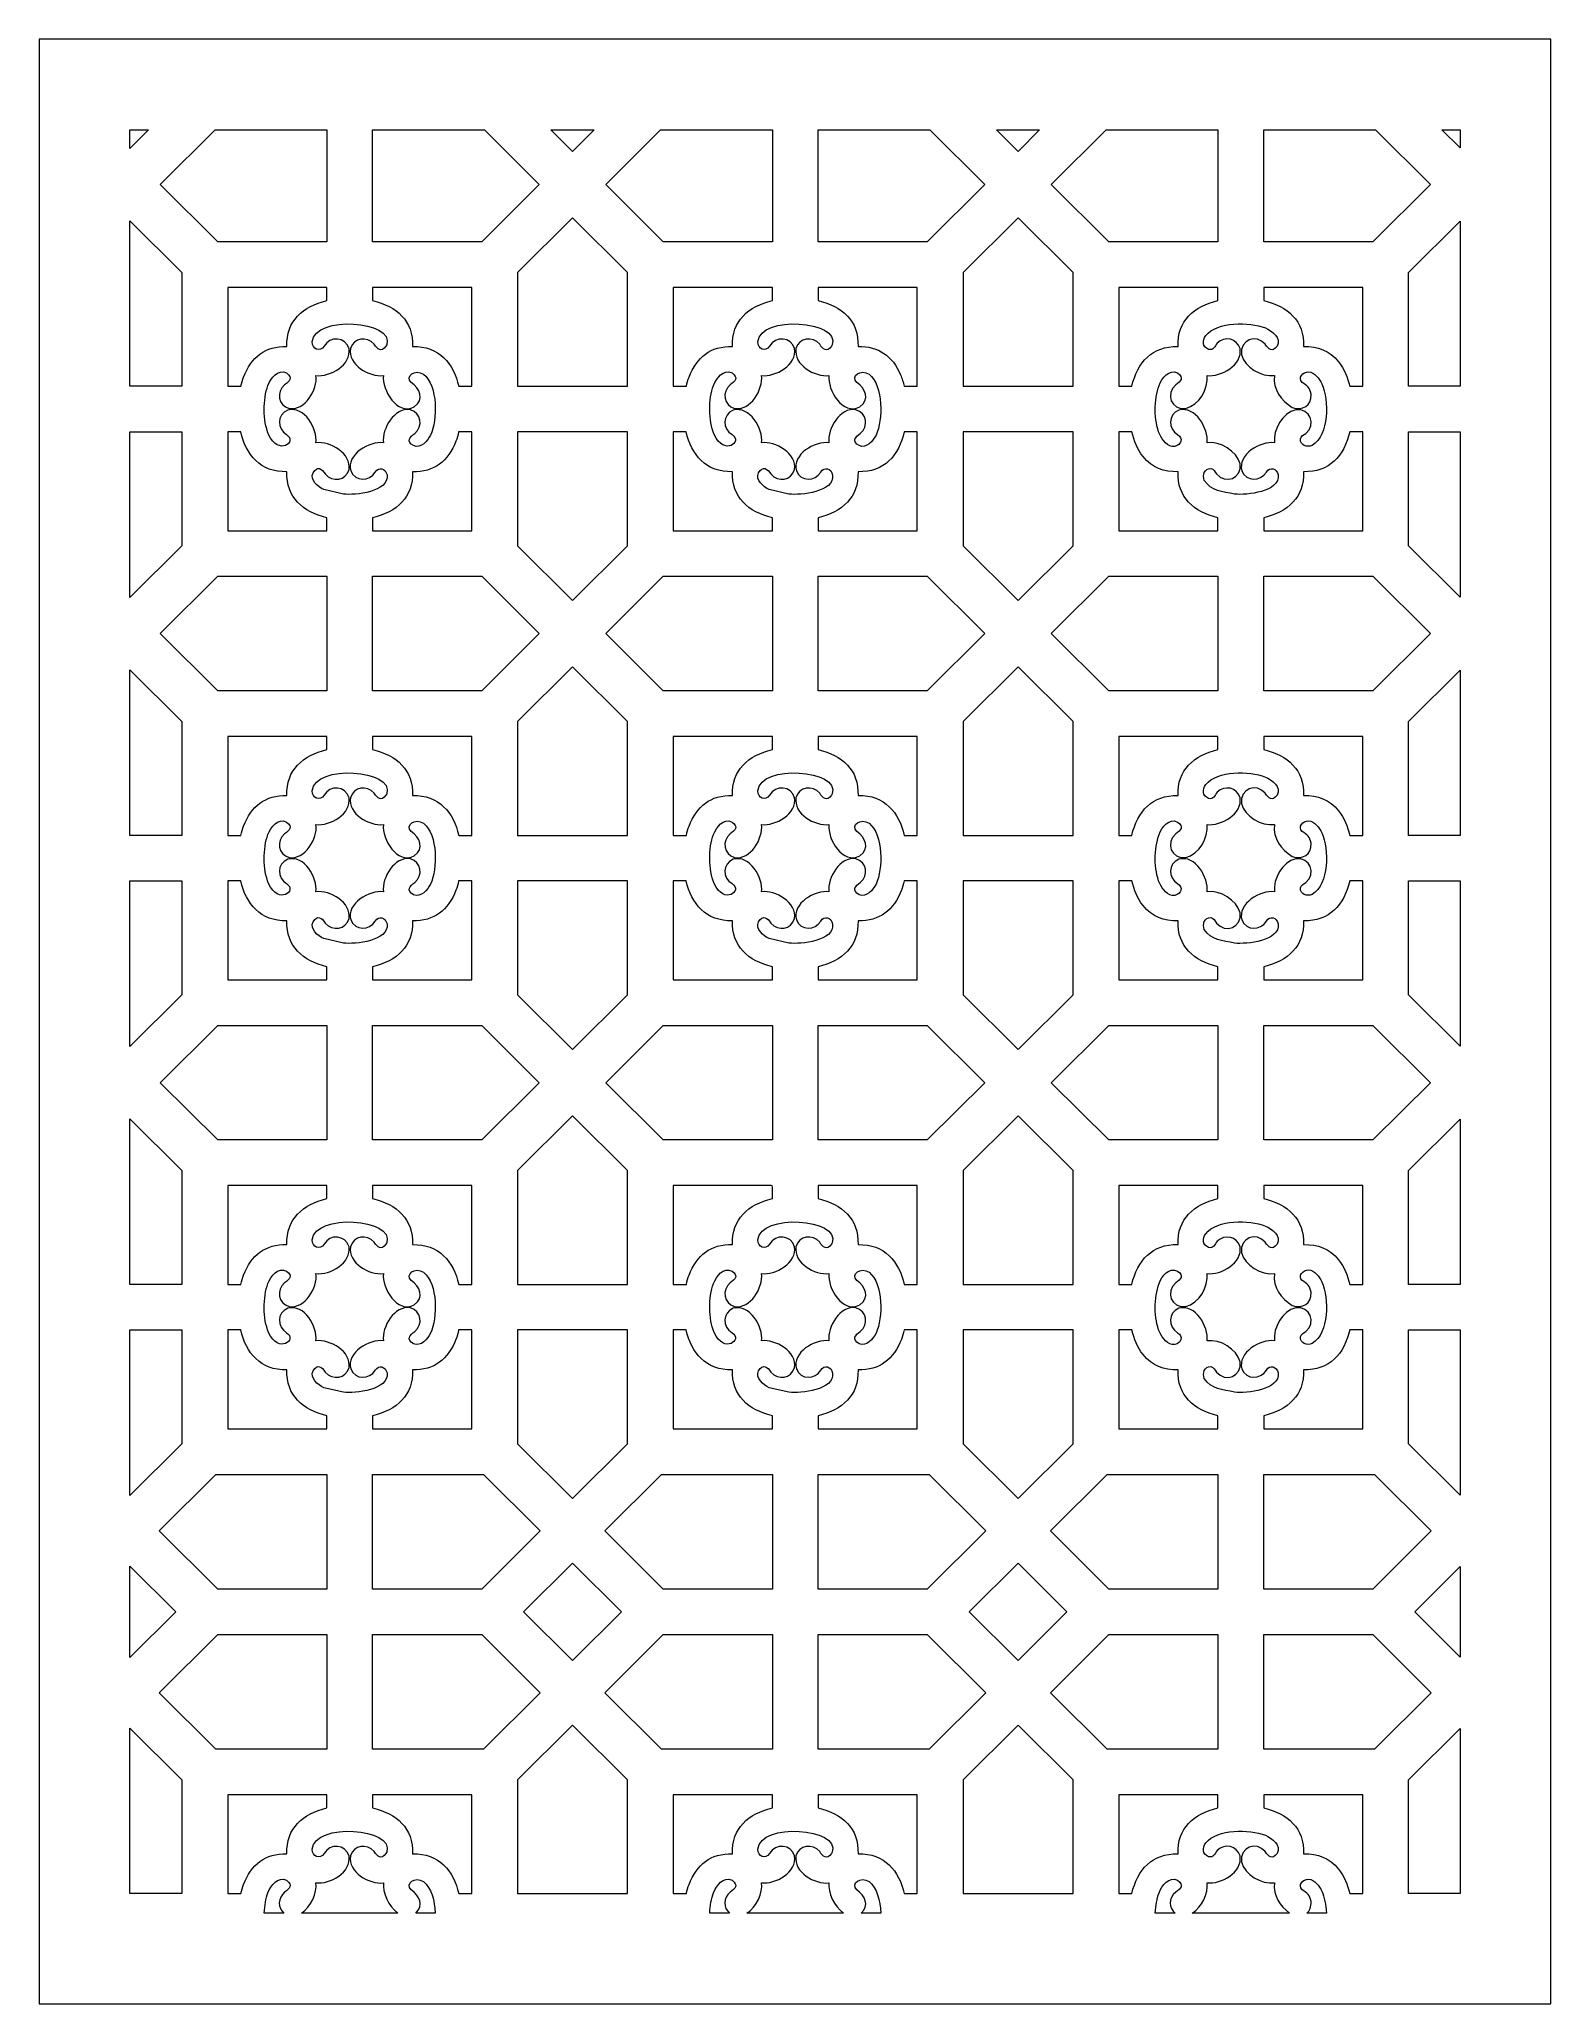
# Model space of a CAD drawing. Header units: centimetres. Extents: x -7.8 to 7.5, y -10.1 to 9.9.
import ezdxf

# ---------------------------------------------------------------- set-up
doc = ezdxf.new("R2010")
doc.units = ezdxf.units.CM
doc.header["$MEASUREMENT"] = 0
doc.layers.add('layer 1', color=7, linetype='Continuous')

msp = doc.modelspace()

# ---------------------------------------------------------------- linework, layer by layer
at = {"layer": 'layer 1', "color": 242, "lineweight": 9}
for points, knots in [([(-7.84592, -10.07525), (-7.84592, -10.07525), (-7.84592, 9.90185), (-7.84592, 9.90185), (-7.84592, 9.90185), (-7.84592, 9.90185), (7.52108, 9.90185), (7.52108, 9.90185), (7.52108, 9.90185), (7.52108, 9.90185), (7.52108, -10.07525), (7.52108, -10.07525), (7.52108, -10.07525), (7.52108, -10.07525), (-7.84592, -10.07525), (-7.84592, -10.07525)], [0, 0, 0, 0, 0.2, 0.2, 0.2, 0.2, 0.4, 0.4, 0.4, 0.4, 0.6, 0.6, 0.6, 0.6, 1, 1, 1, 1]), ([(-6.9239, 8.79126), (-6.9239, 8.79126), (-6.73474, 8.97983), (-6.73474, 8.97983), (-6.73474, 8.97983), (-6.73474, 8.97983), (-6.9239, 8.97983), (-6.9239, 8.97983), (-6.9239, 8.97983), (-6.9239, 8.97983), (-6.9239, 8.79126), (-6.9239, 8.79126)], [0, 0, 0, 0, 0.25, 0.25, 0.25, 0.25, 0.5, 0.5, 0.5, 0.5, 1, 1, 1, 1]), ([(-4.92226, 7.8411), (-4.92226, 7.8411), (-4.92226, 8.97983), (-4.92226, 8.97983), (-4.92226, 8.97983), (-4.92226, 8.97983), (-6.05942, 8.97983), (-6.05942, 8.97983), (-6.05942, 8.97983), (-6.05942, 8.97983), (-6.61698, 8.42401), (-6.61698, 8.42401), (-6.61698, 8.42401), (-6.61698, 8.42401), (-6.03224, 7.8411), (-6.03224, 7.8411), (-6.03224, 7.8411), (-6.03224, 7.8411), (-4.92226, 7.8411), (-4.92226, 7.8411)], [0, 0, 0, 0, 0.16666667, 0.16666667, 0.16666667, 0.16666667, 0.33333333, 0.33333333, 0.33333333, 0.33333333, 0.5, 0.5, 0.5, 0.5, 0.66666667, 0.66666667, 0.66666667, 0.66666667, 1, 1, 1, 1]), ([(-4.45709, 8.97983), (-4.45709, 8.97983), (-4.45709, 7.8411), (-4.45709, 7.8411), (-4.45709, 7.8411), (-4.45709, 7.8411), (-3.34712, 7.8411), (-3.34712, 7.8411), (-3.34712, 7.8411), (-3.34712, 7.8411), (-2.76238, 8.42401), (-2.76238, 8.42401), (-2.76238, 8.42401), (-2.76238, 8.42401), (-3.31993, 8.97983), (-3.31993, 8.97983), (-3.31993, 8.97983), (-3.31993, 8.97983), (-4.45709, 8.97983), (-4.45709, 8.97983)], [0, 0, 0, 0, 0.16666667, 0.16666667, 0.16666667, 0.16666667, 0.33333333, 0.33333333, 0.33333333, 0.33333333, 0.5, 0.5, 0.5, 0.5, 0.66666667, 0.66666667, 0.66666667, 0.66666667, 1, 1, 1, 1]), ([(-2.64461, 8.97983), (-2.64461, 8.97983), (-2.42472, 8.76062), (-2.42472, 8.76062), (-2.42472, 8.76062), (-2.42472, 8.76062), (-2.20482, 8.97983), (-2.20482, 8.97983), (-2.20482, 8.97983), (-2.20482, 8.97983), (-2.64461, 8.97983), (-2.64461, 8.97983)], [0, 0, 0, 0, 0.25, 0.25, 0.25, 0.25, 0.5, 0.5, 0.5, 0.5, 1, 1, 1, 1]), ([(-0.39234, 7.8411), (-0.39234, 7.8411), (-0.39234, 8.97983), (-0.39234, 8.97983), (-0.39234, 8.97983), (-0.39234, 8.97983), (-1.5295, 8.97983), (-1.5295, 8.97983), (-1.5295, 8.97983), (-1.5295, 8.97983), (-2.08705, 8.42401), (-2.08705, 8.42401), (-2.08705, 8.42401), (-2.08705, 8.42401), (-1.50232, 7.8411), (-1.50232, 7.8411), (-1.50232, 7.8411), (-1.50232, 7.8411), (-0.39234, 7.8411), (-0.39234, 7.8411)], [0, 0, 0, 0, 0.16666667, 0.16666667, 0.16666667, 0.16666667, 0.33333333, 0.33333333, 0.33333333, 0.33333333, 0.5, 0.5, 0.5, 0.5, 0.66666667, 0.66666667, 0.66666667, 0.66666667, 1, 1, 1, 1]), ([(0.07283, 8.97983), (0.07283, 8.97983), (0.07283, 7.8411), (0.07283, 7.8411), (0.07283, 7.8411), (0.07283, 7.8411), (1.1828, 7.8411), (1.1828, 7.8411), (1.1828, 7.8411), (1.1828, 7.8411), (1.76754, 8.42401), (1.76754, 8.42401), (1.76754, 8.42401), (1.76754, 8.42401), (1.20999, 8.97983), (1.20999, 8.97983), (1.20999, 8.97983), (1.20999, 8.97983), (0.07283, 8.97983), (0.07283, 8.97983)], [0, 0, 0, 0, 0.16666667, 0.16666667, 0.16666667, 0.16666667, 0.33333333, 0.33333333, 0.33333333, 0.33333333, 0.5, 0.5, 0.5, 0.5, 0.66666667, 0.66666667, 0.66666667, 0.66666667, 1, 1, 1, 1]), ([(1.88531, 8.97983), (1.88531, 8.97983), (2.1052, 8.76062), (2.1052, 8.76062), (2.1052, 8.76062), (2.1052, 8.76062), (2.3251, 8.97983), (2.3251, 8.97983), (2.3251, 8.97983), (2.3251, 8.97983), (1.88531, 8.97983), (1.88531, 8.97983)], [0, 0, 0, 0, 0.25, 0.25, 0.25, 0.25, 0.5, 0.5, 0.5, 0.5, 1, 1, 1, 1]), ([(4.13758, 7.8411), (4.13758, 7.8411), (4.13758, 8.97983), (4.13758, 8.97983), (4.13758, 8.97983), (4.13758, 8.97983), (3.00042, 8.97983), (3.00042, 8.97983), (3.00042, 8.97983), (3.00042, 8.97983), (2.44286, 8.42401), (2.44286, 8.42401), (2.44286, 8.42401), (2.44286, 8.42401), (3.0276, 7.8411), (3.0276, 7.8411), (3.0276, 7.8411), (3.0276, 7.8411), (4.13758, 7.8411), (4.13758, 7.8411)], [0, 0, 0, 0, 0.16666667, 0.16666667, 0.16666667, 0.16666667, 0.33333333, 0.33333333, 0.33333333, 0.33333333, 0.5, 0.5, 0.5, 0.5, 0.66666667, 0.66666667, 0.66666667, 0.66666667, 1, 1, 1, 1]), ([(4.60274, 8.97983), (4.60274, 8.97983), (4.60274, 7.8411), (4.60274, 7.8411), (4.60274, 7.8411), (4.60274, 7.8411), (5.71272, 7.8411), (5.71272, 7.8411), (5.71272, 7.8411), (5.71272, 7.8411), (6.29746, 8.42401), (6.29746, 8.42401), (6.29746, 8.42401), (6.29746, 8.42401), (5.73991, 8.97983), (5.73991, 8.97983), (5.73991, 8.97983), (5.73991, 8.97983), (4.60274, 8.97983), (4.60274, 8.97983)], [0, 0, 0, 0, 0.16666667, 0.16666667, 0.16666667, 0.16666667, 0.33333333, 0.33333333, 0.33333333, 0.33333333, 0.5, 0.5, 0.5, 0.5, 0.66666667, 0.66666667, 0.66666667, 0.66666667, 1, 1, 1, 1]), ([(6.41523, 8.97983), (6.41523, 8.97983), (6.59906, 8.79658), (6.59906, 8.79658), (6.59906, 8.79658), (6.59906, 8.79658), (6.59906, 8.97983), (6.59906, 8.97983), (6.59906, 8.97983), (6.59906, 8.97983), (6.41523, 8.97983), (6.41523, 8.97983)], [0, 0, 0, 0, 0.25, 0.25, 0.25, 0.25, 0.5, 0.5, 0.5, 0.5, 1, 1, 1, 1]), ([(-6.9239, 6.37267), (-6.9239, 6.37267), (-6.39528, 6.37267), (-6.39528, 6.37267), (-6.39528, 6.37267), (-6.39528, 6.37267), (-6.39528, 7.52979), (-6.39528, 7.52979), (-6.39528, 7.52979), (-6.39528, 7.52979), (-6.9239, 8.05676), (-6.9239, 8.05676), (-6.9239, 8.05676), (-6.9239, 8.05676), (-6.9239, 6.37267), (-6.9239, 6.37267)], [0, 0, 0, 0, 0.2, 0.2, 0.2, 0.2, 0.4, 0.4, 0.4, 0.4, 0.6, 0.6, 0.6, 0.6, 1, 1, 1, 1]), ([(-1.86536, 6.37267), (-1.86536, 6.37267), (-2.98408, 6.37267), (-2.98408, 6.37267), (-2.98408, 6.37267), (-2.98408, 6.37267), (-2.98408, 7.52979), (-2.98408, 7.52979), (-2.98408, 7.52979), (-2.98408, 7.52979), (-2.42472, 8.08741), (-2.42472, 8.08741), (-2.42472, 8.08741), (-2.42472, 8.08741), (-1.86536, 7.52979), (-1.86536, 7.52979), (-1.86536, 7.52979), (-1.86536, 7.52979), (-1.86536, 6.37267), (-1.86536, 6.37267)], [0, 0, 0, 0, 0.16666667, 0.16666667, 0.16666667, 0.16666667, 0.33333333, 0.33333333, 0.33333333, 0.33333333, 0.5, 0.5, 0.5, 0.5, 0.66666667, 0.66666667, 0.66666667, 0.66666667, 1, 1, 1, 1]), ([(2.66456, 6.37267), (2.66456, 6.37267), (1.54585, 6.37267), (1.54585, 6.37267), (1.54585, 6.37267), (1.54585, 6.37267), (1.54585, 7.52979), (1.54585, 7.52979), (1.54585, 7.52979), (1.54585, 7.52979), (2.1052, 8.08741), (2.1052, 8.08741), (2.1052, 8.08741), (2.1052, 8.08741), (2.66456, 7.52979), (2.66456, 7.52979), (2.66456, 7.52979), (2.66456, 7.52979), (2.66456, 6.37267), (2.66456, 6.37267)], [0, 0, 0, 0, 0.16666667, 0.16666667, 0.16666667, 0.16666667, 0.33333333, 0.33333333, 0.33333333, 0.33333333, 0.5, 0.5, 0.5, 0.5, 0.66666667, 0.66666667, 0.66666667, 0.66666667, 1, 1, 1, 1]), ([(6.59906, 8.05145), (6.59906, 8.05145), (6.07577, 7.52979), (6.07577, 7.52979), (6.07577, 7.52979), (6.07577, 7.52979), (6.07577, 6.37267), (6.07577, 6.37267), (6.07577, 6.37267), (6.07577, 6.37267), (6.59906, 6.37267), (6.59906, 6.37267), (6.59906, 6.37267), (6.59906, 6.37267), (6.59906, 8.05145), (6.59906, 8.05145)], [0, 0, 0, 0, 0.2, 0.2, 0.2, 0.2, 0.4, 0.4, 0.4, 0.4, 0.6, 0.6, 0.6, 0.6, 1, 1, 1, 1]), ([(-5.79706, 6.37267), (-5.79706, 6.37267), (-5.93011, 6.37267), (-5.93011, 6.37267), (-5.93011, 6.37267), (-5.93011, 6.37267), (-5.93011, 7.37739), (-5.93011, 7.37739), (-5.93011, 7.37739), (-5.93011, 7.37739), (-4.92226, 7.37739), (-4.92226, 7.37739), (-4.92226, 7.37739), (-4.92226, 7.37739), (-4.92226, 7.24562), (-4.92226, 7.24562), (-4.92226, 7.24562), (-5.16633, 7.18623), (-5.33733, 7.03918), (-5.32795, 6.77702), (-5.32795, 6.77702), (-5.54945, 6.78495), (-5.6904, 6.66861), (-5.76993, 6.46713), (-5.76993, 6.46713), (-5.78044, 6.43737), (-5.7895, 6.40569), (-5.79706, 6.37267)], [0, 0, 0, 0, 0.125, 0.125, 0.125, 0.125, 0.25, 0.25, 0.25, 0.25, 0.375, 0.375, 0.375, 0.375, 0.5, 0.5, 0.5, 0.5, 0.625, 0.625, 0.625, 0.625, 0.75, 0.75, 0.75, 0.75, 1, 1, 1, 1]), ([(-3.44924, 6.37267), (-3.44924, 6.37267), (-3.58105, 6.37267), (-3.58105, 6.37267), (-3.58105, 6.37267), (-3.63505, 6.60101), (-3.77985, 6.78675), (-4.05157, 6.77702), (-4.05157, 6.77702), (-4.04215, 7.03854), (-4.21272, 7.1875), (-4.45709, 7.24534), (-4.45709, 7.24534), (-4.45709, 7.24534), (-4.45709, 7.37739), (-4.45709, 7.37739), (-4.45709, 7.37739), (-4.45709, 7.37739), (-3.44924, 7.37739), (-3.44924, 7.37739), (-3.44924, 7.37739), (-3.44924, 7.37739), (-3.44924, 6.37267), (-3.44924, 6.37267)], [0, 0, 0, 0, 0.14285714, 0.14285714, 0.14285714, 0.14285714, 0.28571429, 0.28571429, 0.28571429, 0.28571429, 0.42857143, 0.42857143, 0.42857143, 0.42857143, 0.57142857, 0.57142857, 0.57142857, 0.57142857, 0.71428571, 0.71428571, 0.71428571, 0.71428571, 1, 1, 1, 1]), ([(-1.26714, 6.37267), (-1.26714, 6.37267), (-1.4002, 6.37267), (-1.4002, 6.37267), (-1.4002, 6.37267), (-1.4002, 6.37267), (-1.4002, 7.37739), (-1.4002, 7.37739), (-1.4002, 7.37739), (-1.4002, 7.37739), (-0.39234, 7.37739), (-0.39234, 7.37739), (-0.39234, 7.37739), (-0.39234, 7.37739), (-0.39234, 7.24562), (-0.39234, 7.24562), (-0.39234, 7.24562), (-0.63641, 7.18623), (-0.8074, 7.03918), (-0.79804, 6.77702), (-0.79804, 6.77702), (-1.01954, 6.78495), (-1.16048, 6.66861), (-1.24001, 6.46713), (-1.24001, 6.46713), (-1.25052, 6.43737), (-1.25958, 6.40569), (-1.26714, 6.37267)], [0, 0, 0, 0, 0.125, 0.125, 0.125, 0.125, 0.25, 0.25, 0.25, 0.25, 0.375, 0.375, 0.375, 0.375, 0.5, 0.5, 0.5, 0.5, 0.625, 0.625, 0.625, 0.625, 0.75, 0.75, 0.75, 0.75, 1, 1, 1, 1]), ([(1.08068, 6.37267), (1.08068, 6.37267), (0.94783, 6.37267), (0.94783, 6.37267), (0.94783, 6.37267), (0.93822, 6.41325), (0.92595, 6.4529), (0.91093, 6.49097), (0.91093, 6.49097), (0.82736, 6.68088), (0.68818, 6.78453), (0.47835, 6.77702), (0.47835, 6.77702), (0.48777, 7.03854), (0.3172, 7.1875), (0.07283, 7.24534), (0.07283, 7.24534), (0.07283, 7.24534), (0.07283, 7.37739), (0.07283, 7.37739), (0.07283, 7.37739), (0.07283, 7.37739), (1.08068, 7.37739), (1.08068, 7.37739), (1.08068, 7.37739), (1.08068, 7.37739), (1.08068, 6.37267), (1.08068, 6.37267)], [0, 0, 0, 0, 0.125, 0.125, 0.125, 0.125, 0.25, 0.25, 0.25, 0.25, 0.375, 0.375, 0.375, 0.375, 0.5, 0.5, 0.5, 0.5, 0.625, 0.625, 0.625, 0.625, 0.75, 0.75, 0.75, 0.75, 1, 1, 1, 1]), ([(3.26182, 6.37267), (3.26182, 6.37267), (3.12973, 6.37267), (3.12973, 6.37267), (3.12973, 6.37267), (3.12973, 6.37267), (3.12973, 7.37739), (3.12973, 7.37739), (3.12973, 7.37739), (3.12973, 7.37739), (4.13758, 7.37739), (4.13758, 7.37739), (4.13758, 7.37739), (4.13758, 7.37739), (4.13758, 7.24562), (4.13758, 7.24562), (4.13758, 7.24562), (3.89347, 7.18623), (3.72251, 7.03916), (3.73188, 6.77702), (3.73188, 6.77702), (3.46896, 6.78644), (3.32076, 6.61622), (3.26182, 6.37267)], [0, 0, 0, 0, 0.14285714, 0.14285714, 0.14285714, 0.14285714, 0.28571429, 0.28571429, 0.28571429, 0.28571429, 0.42857143, 0.42857143, 0.42857143, 0.42857143, 0.57142857, 0.57142857, 0.57142857, 0.57142857, 0.71428571, 0.71428571, 0.71428571, 0.71428571, 1, 1, 1, 1]), ([(5.6106, 6.37267), (5.6106, 6.37267), (5.47831, 6.37267), (5.47831, 6.37267), (5.47831, 6.37267), (5.45556, 6.46559), (5.42208, 6.54614), (5.36467, 6.62259), (5.36467, 6.62259), (5.26927, 6.73623), (5.15526, 6.78228), (5.00827, 6.77702), (5.00827, 6.77702), (5.01769, 7.03855), (4.84709, 7.1875), (4.60274, 7.24534), (4.60274, 7.24534), (4.60274, 7.24534), (4.60274, 7.37739), (4.60274, 7.37739), (4.60274, 7.37739), (4.60274, 7.37739), (5.6106, 7.37739), (5.6106, 7.37739), (5.6106, 7.37739), (5.6106, 7.37739), (5.6106, 6.37267), (5.6106, 6.37267)], [0, 0, 0, 0, 0.125, 0.125, 0.125, 0.125, 0.25, 0.25, 0.25, 0.25, 0.375, 0.375, 0.375, 0.375, 0.5, 0.5, 0.5, 0.5, 0.625, 0.625, 0.625, 0.625, 0.75, 0.75, 0.75, 0.75, 1, 1, 1, 1]), ([(-5.52071, 6.38184), (-5.57208, 6.24228), (-5.57474, 6.02148), (-5.51434, 5.88437), (-5.51434, 5.88437), (-5.41452, 5.65781), (-5.21761, 5.81176), (-5.33238, 5.88143), (-5.33238, 5.88143), (-5.43065, 5.94109), (-5.43159, 6.08427), (-5.32036, 6.12967), (-5.32036, 6.12967), (-5.15071, 6.17772), (-5.01477, 5.94069), (-5.03265, 5.799), (-5.03265, 5.799), (-4.89265, 5.81666), (-4.66918, 5.68902), (-4.69703, 5.52589), (-4.69703, 5.52589), (-4.72872, 5.41471), (-4.86486, 5.39452), (-4.93815, 5.48125), (-4.93815, 5.48125), (-4.97347, 5.53311), (-5.01793, 5.56985), (-5.06232, 5.49423), (-5.06232, 5.49423), (-5.09749, 5.41812), (-5.01306, 5.35101), (-4.95437, 5.32219), (-4.95437, 5.32219), (-4.95437, 5.32219), (-4.75354, 5.27638), (-4.75354, 5.27638), (-4.75354, 5.27638), (-4.63555, 5.26408), (-4.28794, 5.29596), (-4.30954, 5.47196), (-4.30954, 5.47196), (-4.32487, 5.5378), (-4.39331, 5.5597), (-4.42956, 5.50021), (-4.42956, 5.50021), (-4.48953, 5.40177), (-4.63339, 5.402), (-4.67858, 5.5122), (-4.67858, 5.5122), (-4.72676, 5.68099), (-4.48876, 5.81736), (-4.34686, 5.799), (-4.34686, 5.799), (-4.36463, 5.94171), (-4.23643, 6.1613), (-4.07291, 6.13357), (-4.07291, 6.13357), (-3.96137, 6.10199), (-3.94111, 5.96622), (-4.02813, 5.8932), (-4.02813, 5.8932), (-4.08016, 5.85797), (-4.11696, 5.8137), (-4.04114, 5.76942), (-4.04114, 5.76942), (-3.96559, 5.73476), (-3.8955, 5.81933), (-3.86855, 5.87703), (-3.86855, 5.87703), (-3.79635, 6.03166), (-3.79144, 6.37513), (-3.93982, 6.49609), (-3.93982, 6.49609), (-4.02359, 6.55294), (-4.13006, 6.47564), (-4.06516, 6.41244), (-4.06516, 6.41244), (-3.97458, 6.35091), (-3.92754, 6.23889), (-4.03383, 6.16401), (-4.03383, 6.16401), (-4.20649, 6.06959), (-4.36472, 6.33753), (-4.34686, 6.48265), (-4.34686, 6.48265), (-4.49009, 6.46513), (-4.71025, 6.59254), (-4.68249, 6.75573), (-4.68249, 6.75573), (-4.65077, 6.86693), (-4.51456, 6.88717), (-4.44135, 6.80037), (-4.44135, 6.80037), (-4.40778, 6.75107), (-4.37029, 6.71288), (-4.32117, 6.78065), (-4.32117, 6.78065), (-4.32117, 6.78065), (-4.3139, 6.79455), (-4.3139, 6.79455), (-4.3139, 6.79455), (-4.22799, 7.04371), (-5.04583, 7.09913), (-5.07109, 6.82616), (-5.07109, 6.82616), (-5.06994, 6.74948), (-4.99389, 6.71711), (-4.94996, 6.78143), (-4.94996, 6.78143), (-4.8915, 6.89007), (-4.73063, 6.87369), (-4.69703, 6.75575), (-4.69703, 6.75575), (-4.66913, 6.5922), (-4.89177, 6.46532), (-5.03265, 6.48265), (-5.03265, 6.48265), (-5.01443, 6.34006), (-5.14335, 6.12045), (-5.30659, 6.14807), (-5.30659, 6.14807), (-5.41812, 6.17971), (-5.43843, 6.31544), (-5.35137, 6.38845), (-5.35137, 6.38845), (-5.30192, 6.42193), (-5.26358, 6.45931), (-5.33158, 6.50826), (-5.33158, 6.50826), (-5.41944, 6.55398), (-5.49188, 6.45429), (-5.52071, 6.38184)], [0, 0, 0, 0, 0.02941176, 0.02941176, 0.02941176, 0.02941176, 0.05882353, 0.05882353, 0.05882353, 0.05882353, 0.08823529, 0.08823529, 0.08823529, 0.08823529, 0.11764706, 0.11764706, 0.11764706, 0.11764706, 0.14705882, 0.14705882, 0.14705882, 0.14705882, 0.17647059, 0.17647059, 0.17647059, 0.17647059, 0.20588235, 0.20588235, 0.20588235, 0.20588235, 0.23529412, 0.23529412, 0.23529412, 0.23529412, 0.26470588, 0.26470588, 0.26470588, 0.26470588, 0.29411765, 0.29411765, 0.29411765, 0.29411765, 0.32352941, 0.32352941, 0.32352941, 0.32352941, 0.35294118, 0.35294118, 0.35294118, 0.35294118, 0.38235294, 0.38235294, 0.38235294, 0.38235294, 0.41176471, 0.41176471, 0.41176471, 0.41176471, 0.44117647, 0.44117647, 0.44117647, 0.44117647, 0.47058824, 0.47058824, 0.47058824, 0.47058824, 0.5, 0.5, 0.5, 0.5, 0.52941176, 0.52941176, 0.52941176, 0.52941176, 0.55882353, 0.55882353, 0.55882353, 0.55882353, 0.58823529, 0.58823529, 0.58823529, 0.58823529, 0.61764706, 0.61764706, 0.61764706, 0.61764706, 0.64705882, 0.64705882, 0.64705882, 0.64705882, 0.67647059, 0.67647059, 0.67647059, 0.67647059, 0.70588235, 0.70588235, 0.70588235, 0.70588235, 0.73529412, 0.73529412, 0.73529412, 0.73529412, 0.76470588, 0.76470588, 0.76470588, 0.76470588, 0.79411765, 0.79411765, 0.79411765, 0.79411765, 0.82352941, 0.82352941, 0.82352941, 0.82352941, 0.85294118, 0.85294118, 0.85294118, 0.85294118, 0.88235294, 0.88235294, 0.88235294, 0.88235294, 0.91176471, 0.91176471, 0.91176471, 0.91176471, 0.94117647, 0.94117647, 0.94117647, 0.94117647, 1, 1, 1, 1]), ([(-0.99079, 6.38184), (-1.04216, 6.24228), (-1.04482, 6.02148), (-0.98442, 5.88437), (-0.98442, 5.88437), (-0.8846, 5.65781), (-0.68769, 5.81176), (-0.80246, 5.88143), (-0.80246, 5.88143), (-0.90073, 5.94109), (-0.90167, 6.08427), (-0.79044, 6.12967), (-0.79044, 6.12967), (-0.6208, 6.17772), (-0.48485, 5.9407), (-0.50273, 5.799), (-0.50273, 5.799), (-0.36273, 5.81666), (-0.13927, 5.68902), (-0.16712, 5.52589), (-0.16712, 5.52589), (-0.1988, 5.41471), (-0.33494, 5.39452), (-0.40823, 5.48125), (-0.40823, 5.48125), (-0.44356, 5.53311), (-0.48801, 5.56985), (-0.5324, 5.49423), (-0.5324, 5.49423), (-0.56757, 5.41812), (-0.48314, 5.35101), (-0.42445, 5.32219), (-0.42445, 5.32219), (-0.42445, 5.32219), (-0.22362, 5.27638), (-0.22362, 5.27638), (-0.22362, 5.27638), (-0.10563, 5.26408), (0.24198, 5.29596), (0.22038, 5.47196), (0.22038, 5.47196), (0.20505, 5.5378), (0.13661, 5.5597), (0.10036, 5.50021), (0.10036, 5.50021), (0.04038, 5.40177), (-0.10348, 5.402), (-0.14865, 5.5122), (-0.14865, 5.5122), (-0.19684, 5.68099), (0.04116, 5.81736), (0.18306, 5.799), (0.18306, 5.799), (0.16528, 5.94171), (0.29349, 6.1613), (0.45701, 6.13357), (0.45701, 6.13357), (0.56855, 6.10199), (0.58881, 5.96622), (0.50179, 5.8932), (0.50179, 5.8932), (0.44976, 5.85797), (0.41297, 5.8137), (0.48878, 5.76942), (0.48878, 5.76942), (0.56433, 5.73476), (0.63442, 5.81933), (0.66137, 5.87703), (0.66137, 5.87703), (0.73357, 6.03166), (0.73848, 6.37513), (0.5901, 6.49609), (0.5901, 6.49609), (0.50633, 6.55294), (0.39986, 6.47564), (0.46476, 6.41244), (0.46476, 6.41244), (0.55534, 6.35091), (0.60238, 6.23889), (0.49609, 6.16401), (0.49609, 6.16401), (0.32343, 6.06959), (0.1652, 6.33753), (0.18306, 6.48265), (0.18306, 6.48265), (0.03983, 6.46513), (-0.18033, 6.59254), (-0.15256, 6.75573), (-0.15256, 6.75573), (-0.12085, 6.86693), (0.01536, 6.88717), (0.08857, 6.80037), (0.08857, 6.80037), (0.12215, 6.75107), (0.15963, 6.71288), (0.20875, 6.78065), (0.20875, 6.78065), (0.20875, 6.78065), (0.21602, 6.79455), (0.21602, 6.79455), (0.21602, 6.79455), (0.30193, 7.04371), (-0.5159, 7.09913), (-0.54117, 6.82616), (-0.54117, 6.82616), (-0.54002, 6.74948), (-0.46397, 6.71711), (-0.42005, 6.78143), (-0.42005, 6.78143), (-0.36158, 6.89007), (-0.20071, 6.87369), (-0.16712, 6.75575), (-0.16712, 6.75575), (-0.13921, 6.5922), (-0.36185, 6.46532), (-0.50273, 6.48265), (-0.50273, 6.48265), (-0.48451, 6.34006), (-0.61343, 6.12045), (-0.77668, 6.14807), (-0.77668, 6.14807), (-0.88821, 6.17971), (-0.90851, 6.31544), (-0.82145, 6.38845), (-0.82145, 6.38845), (-0.772, 6.42193), (-0.73366, 6.45931), (-0.80166, 6.50826), (-0.80166, 6.50826), (-0.88952, 6.55398), (-0.96196, 6.45429), (-0.99079, 6.38184)], [0, 0, 0, 0, 0.02941176, 0.02941176, 0.02941176, 0.02941176, 0.05882353, 0.05882353, 0.05882353, 0.05882353, 0.08823529, 0.08823529, 0.08823529, 0.08823529, 0.11764706, 0.11764706, 0.11764706, 0.11764706, 0.14705882, 0.14705882, 0.14705882, 0.14705882, 0.17647059, 0.17647059, 0.17647059, 0.17647059, 0.20588235, 0.20588235, 0.20588235, 0.20588235, 0.23529412, 0.23529412, 0.23529412, 0.23529412, 0.26470588, 0.26470588, 0.26470588, 0.26470588, 0.29411765, 0.29411765, 0.29411765, 0.29411765, 0.32352941, 0.32352941, 0.32352941, 0.32352941, 0.35294118, 0.35294118, 0.35294118, 0.35294118, 0.38235294, 0.38235294, 0.38235294, 0.38235294, 0.41176471, 0.41176471, 0.41176471, 0.41176471, 0.44117647, 0.44117647, 0.44117647, 0.44117647, 0.47058824, 0.47058824, 0.47058824, 0.47058824, 0.5, 0.5, 0.5, 0.5, 0.52941176, 0.52941176, 0.52941176, 0.52941176, 0.55882353, 0.55882353, 0.55882353, 0.55882353, 0.58823529, 0.58823529, 0.58823529, 0.58823529, 0.61764706, 0.61764706, 0.61764706, 0.61764706, 0.64705882, 0.64705882, 0.64705882, 0.64705882, 0.67647059, 0.67647059, 0.67647059, 0.67647059, 0.70588235, 0.70588235, 0.70588235, 0.70588235, 0.73529412, 0.73529412, 0.73529412, 0.73529412, 0.76470588, 0.76470588, 0.76470588, 0.76470588, 0.79411765, 0.79411765, 0.79411765, 0.79411765, 0.82352941, 0.82352941, 0.82352941, 0.82352941, 0.85294118, 0.85294118, 0.85294118, 0.85294118, 0.88235294, 0.88235294, 0.88235294, 0.88235294, 0.91176471, 0.91176471, 0.91176471, 0.91176471, 0.94117647, 0.94117647, 0.94117647, 0.94117647, 1, 1, 1, 1]), ([(3.53913, 6.38184), (3.48655, 6.23899), (3.48546, 6.02453), (3.5455, 5.88437), (3.5455, 5.88437), (3.5723, 5.82623), (3.62727, 5.75296), (3.6991, 5.7618), (3.6991, 5.7618), (3.7652, 5.77707), (3.78795, 5.84458), (3.72746, 5.88143), (3.72746, 5.88143), (3.62836, 5.94182), (3.62824, 6.08427), (3.73948, 6.12967), (3.73948, 6.12967), (3.9091, 6.17771), (4.04507, 5.94073), (4.02719, 5.799), (4.02719, 5.799), (4.16053, 5.81581), (4.32891, 5.71704), (4.36383, 5.58392), (4.36383, 5.58392), (4.38215, 5.43787), (4.2146, 5.37131), (4.12169, 5.48125), (4.12169, 5.48125), (4.10572, 5.5047), (4.09705, 5.53074), (4.06596, 5.53618), (4.06596, 5.53618), (3.99969, 5.53973), (3.97691, 5.46818), (3.99924, 5.41655), (3.99924, 5.41655), (4.06871, 5.30448), (4.18765, 5.30344), (4.3063, 5.27638), (4.3063, 5.27638), (4.42814, 5.26368), (4.77155, 5.29887), (4.7503, 5.47196), (4.7503, 5.47196), (4.73497, 5.53784), (4.66725, 5.56051), (4.63028, 5.50021), (4.63028, 5.50021), (4.56945, 5.401), (4.42643, 5.40204), (4.38127, 5.5122), (4.38127, 5.5122), (4.33309, 5.68098), (4.57105, 5.81736), (4.71298, 5.799), (4.71298, 5.799), (4.6962, 5.93371), (4.79478, 6.09972), (4.92872, 6.13459), (4.92872, 6.13459), (5.0752, 6.15284), (5.14206, 5.98579), (5.03171, 5.8932), (5.03171, 5.8932), (5.00821, 5.87729), (4.98208, 5.86864), (4.97661, 5.83765), (4.97661, 5.83765), (4.97308, 5.7716), (5.0448, 5.74888), (5.09663, 5.77113), (5.09663, 5.77113), (5.27012, 5.87811), (5.26641, 6.22973), (5.19466, 6.39729), (5.19466, 6.39729), (5.16948, 6.45197), (5.12278, 6.51497), (5.05758, 6.52097), (5.05758, 6.52097), (5.00172, 6.5201), (4.9469, 6.45896), (4.99468, 6.41244), (4.99468, 6.41244), (5.04313, 6.37953), (5.07494, 6.35761), (5.08494, 6.29319), (5.08494, 6.29319), (5.08901, 6.1693), (4.99871, 6.12534), (4.89169, 6.15668), (4.89169, 6.15668), (4.78166, 6.2343), (4.69503, 6.33676), (4.71298, 6.48265), (4.71298, 6.48265), (4.57779, 6.46612), (4.41129, 6.56405), (4.37633, 6.69773), (4.37633, 6.69773), (4.35807, 6.84378), (4.52567, 6.91042), (4.61849, 6.80037), (4.61849, 6.80037), (4.65205, 6.7511), (4.68954, 6.71286), (4.73867, 6.78065), (4.73867, 6.78065), (4.78318, 6.86582), (4.68775, 6.93713), (4.61976, 6.96606), (4.61976, 6.96606), (4.45354, 7.03161), (4.1329, 7.03391), (4.0137, 6.88842), (4.0137, 6.88842), (3.97955, 6.83841), (3.97586, 6.77476), (4.04218, 6.74839), (4.04218, 6.74839), (4.0939, 6.7337), (4.1049, 6.7805), (4.1303, 6.81058), (4.1303, 6.81058), (4.20748, 6.88539), (4.33257, 6.86191), (4.3628, 6.75575), (4.3628, 6.75575), (4.39072, 6.59218), (4.16803, 6.46532), (4.02719, 6.48265), (4.02719, 6.48265), (4.04438, 6.34817), (3.94497, 6.1818), (3.81144, 6.14705), (3.81144, 6.14705), (3.6649, 6.12884), (3.59812, 6.29592), (3.70847, 6.38845), (3.70847, 6.38845), (3.75791, 6.42192), (3.79625, 6.45931), (3.72826, 6.50826), (3.72826, 6.50826), (3.64048, 6.55391), (3.56777, 6.45382), (3.53913, 6.38184)], [0, 0, 0, 0, 0.02631579, 0.02631579, 0.02631579, 0.02631579, 0.05263158, 0.05263158, 0.05263158, 0.05263158, 0.07894737, 0.07894737, 0.07894737, 0.07894737, 0.10526316, 0.10526316, 0.10526316, 0.10526316, 0.13157895, 0.13157895, 0.13157895, 0.13157895, 0.15789474, 0.15789474, 0.15789474, 0.15789474, 0.18421053, 0.18421053, 0.18421053, 0.18421053, 0.21052632, 0.21052632, 0.21052632, 0.21052632, 0.23684211, 0.23684211, 0.23684211, 0.23684211, 0.26315789, 0.26315789, 0.26315789, 0.26315789, 0.28947368, 0.28947368, 0.28947368, 0.28947368, 0.31578947, 0.31578947, 0.31578947, 0.31578947, 0.34210526, 0.34210526, 0.34210526, 0.34210526, 0.36842105, 0.36842105, 0.36842105, 0.36842105, 0.39473684, 0.39473684, 0.39473684, 0.39473684, 0.42105263, 0.42105263, 0.42105263, 0.42105263, 0.44736842, 0.44736842, 0.44736842, 0.44736842, 0.47368421, 0.47368421, 0.47368421, 0.47368421, 0.5, 0.5, 0.5, 0.5, 0.52631579, 0.52631579, 0.52631579, 0.52631579, 0.55263158, 0.55263158, 0.55263158, 0.55263158, 0.57894737, 0.57894737, 0.57894737, 0.57894737, 0.60526316, 0.60526316, 0.60526316, 0.60526316, 0.63157895, 0.63157895, 0.63157895, 0.63157895, 0.65789474, 0.65789474, 0.65789474, 0.65789474, 0.68421053, 0.68421053, 0.68421053, 0.68421053, 0.71052632, 0.71052632, 0.71052632, 0.71052632, 0.73684211, 0.73684211, 0.73684211, 0.73684211, 0.76315789, 0.76315789, 0.76315789, 0.76315789, 0.78947368, 0.78947368, 0.78947368, 0.78947368, 0.81578947, 0.81578947, 0.81578947, 0.81578947, 0.84210526, 0.84210526, 0.84210526, 0.84210526, 0.86842105, 0.86842105, 0.86842105, 0.86842105, 0.89473684, 0.89473684, 0.89473684, 0.89473684, 0.92105263, 0.92105263, 0.92105263, 0.92105263, 0.94736842, 0.94736842, 0.94736842, 0.94736842, 1, 1, 1, 1]), ([(-6.9239, 4.22487), (-6.9239, 4.22487), (-6.39528, 4.75184), (-6.39528, 4.75184), (-6.39528, 4.75184), (-6.39528, 4.75184), (-6.39528, 5.90896), (-6.39528, 5.90896), (-6.39528, 5.90896), (-6.39528, 5.90896), (-6.9239, 5.90896), (-6.9239, 5.90896), (-6.9239, 5.90896), (-6.9239, 5.90896), (-6.9239, 4.22487), (-6.9239, 4.22487)], [0, 0, 0, 0, 0.2, 0.2, 0.2, 0.2, 0.4, 0.4, 0.4, 0.4, 0.6, 0.6, 0.6, 0.6, 1, 1, 1, 1]), ([(-5.93011, 5.90896), (-5.93011, 5.90896), (-5.79824, 5.90896), (-5.79824, 5.90896), (-5.79824, 5.90896), (-5.74429, 5.6808), (-5.59979, 5.49495), (-5.32795, 5.50462), (-5.32795, 5.50462), (-5.33731, 5.24297), (-5.16675, 5.09415), (-4.92226, 5.03628), (-4.92226, 5.03628), (-4.92226, 5.03628), (-4.92226, 4.90425), (-4.92226, 4.90425), (-4.92226, 4.90425), (-4.92226, 4.90425), (-5.93011, 4.90425), (-5.93011, 4.90425), (-5.93011, 4.90425), (-5.93011, 4.90425), (-5.93011, 5.90896), (-5.93011, 5.90896)], [0, 0, 0, 0, 0.14285714, 0.14285714, 0.14285714, 0.14285714, 0.28571429, 0.28571429, 0.28571429, 0.28571429, 0.42857143, 0.42857143, 0.42857143, 0.42857143, 0.57142857, 0.57142857, 0.57142857, 0.57142857, 0.71428571, 0.71428571, 0.71428571, 0.71428571, 1, 1, 1, 1]), ([(-3.58241, 5.90896), (-3.58241, 5.90896), (-3.44924, 5.90896), (-3.44924, 5.90896), (-3.44924, 5.90896), (-3.44924, 5.90896), (-3.44924, 4.90425), (-3.44924, 4.90425), (-3.44924, 4.90425), (-3.44924, 4.90425), (-4.45709, 4.90425), (-4.45709, 4.90425), (-4.45709, 4.90425), (-4.45709, 4.90425), (-4.45709, 5.03607), (-4.45709, 5.03607), (-4.45709, 5.03607), (-4.21284, 5.09552), (-4.04211, 5.24226), (-4.05157, 5.50462), (-4.05157, 5.50462), (-3.83041, 5.49676), (-3.68951, 5.61261), (-3.60988, 5.81372), (-3.60988, 5.81372), (-3.59924, 5.84374), (-3.59006, 5.8757), (-3.58241, 5.90896)], [0, 0, 0, 0, 0.125, 0.125, 0.125, 0.125, 0.25, 0.25, 0.25, 0.25, 0.375, 0.375, 0.375, 0.375, 0.5, 0.5, 0.5, 0.5, 0.625, 0.625, 0.625, 0.625, 0.75, 0.75, 0.75, 0.75, 1, 1, 1, 1]), ([(-2.98408, 5.90896), (-2.98408, 5.90896), (-1.86536, 5.90896), (-1.86536, 5.90896), (-1.86536, 5.90896), (-1.86536, 5.90896), (-1.86536, 4.75184), (-1.86536, 4.75184), (-1.86536, 4.75184), (-1.86536, 4.75184), (-2.42472, 4.19423), (-2.42472, 4.19423), (-2.42472, 4.19423), (-2.42472, 4.19423), (-2.98408, 4.75184), (-2.98408, 4.75184), (-2.98408, 4.75184), (-2.98408, 4.75184), (-2.98408, 5.90896), (-2.98408, 5.90896)], [0, 0, 0, 0, 0.16666667, 0.16666667, 0.16666667, 0.16666667, 0.33333333, 0.33333333, 0.33333333, 0.33333333, 0.5, 0.5, 0.5, 0.5, 0.66666667, 0.66666667, 0.66666667, 0.66666667, 1, 1, 1, 1]), ([(-1.4002, 5.90896), (-1.4002, 5.90896), (-1.26832, 5.90896), (-1.26832, 5.90896), (-1.26832, 5.90896), (-1.21437, 5.6808), (-1.06988, 5.49495), (-0.79804, 5.50462), (-0.79804, 5.50462), (-0.80739, 5.24297), (-0.63683, 5.09415), (-0.39234, 5.03628), (-0.39234, 5.03628), (-0.39234, 5.03628), (-0.39234, 4.90425), (-0.39234, 4.90425), (-0.39234, 4.90425), (-0.39234, 4.90425), (-1.4002, 4.90425), (-1.4002, 4.90425), (-1.4002, 4.90425), (-1.4002, 4.90425), (-1.4002, 5.90896), (-1.4002, 5.90896)], [0, 0, 0, 0, 0.14285714, 0.14285714, 0.14285714, 0.14285714, 0.28571429, 0.28571429, 0.28571429, 0.28571429, 0.42857143, 0.42857143, 0.42857143, 0.42857143, 0.57142857, 0.57142857, 0.57142857, 0.57142857, 0.71428571, 0.71428571, 0.71428571, 0.71428571, 1, 1, 1, 1]), ([(0.94868, 5.90896), (0.94868, 5.90896), (1.08068, 5.90896), (1.08068, 5.90896), (1.08068, 5.90896), (1.08068, 5.90896), (1.08068, 4.90425), (1.08068, 4.90425), (1.08068, 4.90425), (1.08068, 4.90425), (0.07283, 4.90425), (0.07283, 4.90425), (0.07283, 4.90425), (0.07283, 4.90425), (0.07283, 5.03607), (0.07283, 5.03607), (0.07283, 5.03607), (0.31708, 5.09552), (0.4878, 5.24226), (0.47835, 5.50462), (0.47835, 5.50462), (0.74658, 5.49509), (0.89305, 5.6738), (0.94868, 5.90896)], [0, 0, 0, 0, 0.14285714, 0.14285714, 0.14285714, 0.14285714, 0.28571429, 0.28571429, 0.28571429, 0.28571429, 0.42857143, 0.42857143, 0.42857143, 0.42857143, 0.57142857, 0.57142857, 0.57142857, 0.57142857, 0.71428571, 0.71428571, 0.71428571, 0.71428571, 1, 1, 1, 1]), ([(1.54585, 5.90896), (1.54585, 5.90896), (2.66456, 5.90896), (2.66456, 5.90896), (2.66456, 5.90896), (2.66456, 5.90896), (2.66456, 4.75184), (2.66456, 4.75184), (2.66456, 4.75184), (2.66456, 4.75184), (2.1052, 4.19423), (2.1052, 4.19423), (2.1052, 4.19423), (2.1052, 4.19423), (1.54585, 4.75184), (1.54585, 4.75184), (1.54585, 4.75184), (1.54585, 4.75184), (1.54585, 5.90896), (1.54585, 5.90896)], [0, 0, 0, 0, 0.16666667, 0.16666667, 0.16666667, 0.16666667, 0.33333333, 0.33333333, 0.33333333, 0.33333333, 0.5, 0.5, 0.5, 0.5, 0.66666667, 0.66666667, 0.66666667, 0.66666667, 1, 1, 1, 1]), ([(3.12973, 5.90896), (3.12973, 5.90896), (3.26184, 5.90896), (3.26184, 5.90896), (3.26184, 5.90896), (3.28462, 5.81597), (3.31823, 5.73508), (3.37586, 5.6586), (3.37586, 5.6586), (3.47124, 5.54529), (3.58508, 5.49939), (3.73188, 5.50462), (3.73188, 5.50462), (3.72254, 5.24298), (3.89307, 5.09415), (4.13758, 5.03628), (4.13758, 5.03628), (4.13758, 5.03628), (4.13758, 4.90425), (4.13758, 4.90425), (4.13758, 4.90425), (4.13758, 4.90425), (3.12973, 4.90425), (3.12973, 4.90425), (3.12973, 4.90425), (3.12973, 4.90425), (3.12973, 5.90896), (3.12973, 5.90896)], [0, 0, 0, 0, 0.125, 0.125, 0.125, 0.125, 0.25, 0.25, 0.25, 0.25, 0.375, 0.375, 0.375, 0.375, 0.5, 0.5, 0.5, 0.5, 0.625, 0.625, 0.625, 0.625, 0.75, 0.75, 0.75, 0.75, 1, 1, 1, 1]), ([(5.47806, 5.90896), (5.47806, 5.90896), (5.6106, 5.90896), (5.6106, 5.90896), (5.6106, 5.90896), (5.6106, 5.90896), (5.6106, 4.90425), (5.6106, 4.90425), (5.6106, 4.90425), (5.6106, 4.90425), (4.60274, 4.90425), (4.60274, 4.90425), (4.60274, 4.90425), (4.60274, 4.90425), (4.60274, 5.03607), (4.60274, 5.03607), (4.60274, 5.03607), (4.84697, 5.09551), (5.01772, 5.24224), (5.00827, 5.50462), (5.00827, 5.50462), (5.27069, 5.49529), (5.42, 5.66524), (5.47806, 5.90896)], [0, 0, 0, 0, 0.14285714, 0.14285714, 0.14285714, 0.14285714, 0.28571429, 0.28571429, 0.28571429, 0.28571429, 0.42857143, 0.42857143, 0.42857143, 0.42857143, 0.57142857, 0.57142857, 0.57142857, 0.57142857, 0.71428571, 0.71428571, 0.71428571, 0.71428571, 1, 1, 1, 1]), ([(6.59906, 5.90896), (6.59906, 5.90896), (6.07577, 5.90896), (6.07577, 5.90896), (6.07577, 5.90896), (6.07577, 5.90896), (6.07577, 4.75184), (6.07577, 4.75184), (6.07577, 4.75184), (6.07577, 4.75184), (6.59906, 4.23019), (6.59906, 4.23019), (6.59906, 4.23019), (6.59906, 4.23019), (6.59906, 5.90896), (6.59906, 5.90896)], [0, 0, 0, 0, 0.2, 0.2, 0.2, 0.2, 0.4, 0.4, 0.4, 0.4, 0.6, 0.6, 0.6, 0.6, 1, 1, 1, 1]), ([(-4.92226, 3.2747), (-4.92226, 3.2747), (-4.92226, 4.44053), (-4.92226, 4.44053), (-4.92226, 4.44053), (-4.92226, 4.44053), (-6.03224, 4.44053), (-6.03224, 4.44053), (-6.03224, 4.44053), (-6.03224, 4.44053), (-6.61698, 3.85762), (-6.61698, 3.85762), (-6.61698, 3.85762), (-6.61698, 3.85762), (-6.03224, 3.2747), (-6.03224, 3.2747), (-6.03224, 3.2747), (-6.03224, 3.2747), (-4.92226, 3.2747), (-4.92226, 3.2747)], [0, 0, 0, 0, 0.16666667, 0.16666667, 0.16666667, 0.16666667, 0.33333333, 0.33333333, 0.33333333, 0.33333333, 0.5, 0.5, 0.5, 0.5, 0.66666667, 0.66666667, 0.66666667, 0.66666667, 1, 1, 1, 1]), ([(-4.45709, 4.44053), (-4.45709, 4.44053), (-4.45709, 3.2747), (-4.45709, 3.2747), (-4.45709, 3.2747), (-4.45709, 3.2747), (-3.34712, 3.2747), (-3.34712, 3.2747), (-3.34712, 3.2747), (-3.34712, 3.2747), (-2.76238, 3.85762), (-2.76238, 3.85762), (-2.76238, 3.85762), (-2.76238, 3.85762), (-3.34712, 4.44053), (-3.34712, 4.44053), (-3.34712, 4.44053), (-3.34712, 4.44053), (-4.45709, 4.44053), (-4.45709, 4.44053)], [0, 0, 0, 0, 0.16666667, 0.16666667, 0.16666667, 0.16666667, 0.33333333, 0.33333333, 0.33333333, 0.33333333, 0.5, 0.5, 0.5, 0.5, 0.66666667, 0.66666667, 0.66666667, 0.66666667, 1, 1, 1, 1]), ([(-0.39234, 3.2747), (-0.39234, 3.2747), (-0.39234, 4.44053), (-0.39234, 4.44053), (-0.39234, 4.44053), (-0.39234, 4.44053), (-1.50232, 4.44053), (-1.50232, 4.44053), (-1.50232, 4.44053), (-1.50232, 4.44053), (-2.08705, 3.85762), (-2.08705, 3.85762), (-2.08705, 3.85762), (-2.08705, 3.85762), (-1.50232, 3.2747), (-1.50232, 3.2747), (-1.50232, 3.2747), (-1.50232, 3.2747), (-0.39234, 3.2747), (-0.39234, 3.2747)], [0, 0, 0, 0, 0.16666667, 0.16666667, 0.16666667, 0.16666667, 0.33333333, 0.33333333, 0.33333333, 0.33333333, 0.5, 0.5, 0.5, 0.5, 0.66666667, 0.66666667, 0.66666667, 0.66666667, 1, 1, 1, 1]), ([(0.07283, 4.44053), (0.07283, 4.44053), (0.07283, 3.2747), (0.07283, 3.2747), (0.07283, 3.2747), (0.07283, 3.2747), (1.1828, 3.2747), (1.1828, 3.2747), (1.1828, 3.2747), (1.1828, 3.2747), (1.76754, 3.85762), (1.76754, 3.85762), (1.76754, 3.85762), (1.76754, 3.85762), (1.1828, 4.44053), (1.1828, 4.44053), (1.1828, 4.44053), (1.1828, 4.44053), (0.07283, 4.44053), (0.07283, 4.44053)], [0, 0, 0, 0, 0.16666667, 0.16666667, 0.16666667, 0.16666667, 0.33333333, 0.33333333, 0.33333333, 0.33333333, 0.5, 0.5, 0.5, 0.5, 0.66666667, 0.66666667, 0.66666667, 0.66666667, 1, 1, 1, 1]), ([(4.13758, 3.2747), (4.13758, 3.2747), (4.13758, 4.44053), (4.13758, 4.44053), (4.13758, 4.44053), (4.13758, 4.44053), (3.0276, 4.44053), (3.0276, 4.44053), (3.0276, 4.44053), (3.0276, 4.44053), (2.44286, 3.85762), (2.44286, 3.85762), (2.44286, 3.85762), (2.44286, 3.85762), (3.0276, 3.2747), (3.0276, 3.2747), (3.0276, 3.2747), (3.0276, 3.2747), (4.13758, 3.2747), (4.13758, 3.2747)], [0, 0, 0, 0, 0.16666667, 0.16666667, 0.16666667, 0.16666667, 0.33333333, 0.33333333, 0.33333333, 0.33333333, 0.5, 0.5, 0.5, 0.5, 0.66666667, 0.66666667, 0.66666667, 0.66666667, 1, 1, 1, 1]), ([(4.60274, 4.44053), (4.60274, 4.44053), (4.60274, 3.2747), (4.60274, 3.2747), (4.60274, 3.2747), (4.60274, 3.2747), (5.71272, 3.2747), (5.71272, 3.2747), (5.71272, 3.2747), (5.71272, 3.2747), (6.29746, 3.85762), (6.29746, 3.85762), (6.29746, 3.85762), (6.29746, 3.85762), (5.71272, 4.44053), (5.71272, 4.44053), (5.71272, 4.44053), (5.71272, 4.44053), (4.60274, 4.44053), (4.60274, 4.44053)], [0, 0, 0, 0, 0.16666667, 0.16666667, 0.16666667, 0.16666667, 0.33333333, 0.33333333, 0.33333333, 0.33333333, 0.5, 0.5, 0.5, 0.5, 0.66666667, 0.66666667, 0.66666667, 0.66666667, 1, 1, 1, 1]), ([(-6.9239, 1.80628), (-6.9239, 1.80628), (-6.39528, 1.80628), (-6.39528, 1.80628), (-6.39528, 1.80628), (-6.39528, 1.80628), (-6.39528, 2.9634), (-6.39528, 2.9634), (-6.39528, 2.9634), (-6.39528, 2.9634), (-6.9239, 3.49037), (-6.9239, 3.49037), (-6.9239, 3.49037), (-6.9239, 3.49037), (-6.9239, 1.80628), (-6.9239, 1.80628)], [0, 0, 0, 0, 0.2, 0.2, 0.2, 0.2, 0.4, 0.4, 0.4, 0.4, 0.6, 0.6, 0.6, 0.6, 1, 1, 1, 1]), ([(-1.86536, 1.80628), (-1.86536, 1.80628), (-2.98408, 1.80628), (-2.98408, 1.80628), (-2.98408, 1.80628), (-2.98408, 1.80628), (-2.98408, 2.9634), (-2.98408, 2.9634), (-2.98408, 2.9634), (-2.98408, 2.9634), (-2.42472, 3.52101), (-2.42472, 3.52101), (-2.42472, 3.52101), (-2.42472, 3.52101), (-1.86536, 2.9634), (-1.86536, 2.9634), (-1.86536, 2.9634), (-1.86536, 2.9634), (-1.86536, 1.80628), (-1.86536, 1.80628)], [0, 0, 0, 0, 0.16666667, 0.16666667, 0.16666667, 0.16666667, 0.33333333, 0.33333333, 0.33333333, 0.33333333, 0.5, 0.5, 0.5, 0.5, 0.66666667, 0.66666667, 0.66666667, 0.66666667, 1, 1, 1, 1]), ([(2.66456, 1.80628), (2.66456, 1.80628), (1.54585, 1.80628), (1.54585, 1.80628), (1.54585, 1.80628), (1.54585, 1.80628), (1.54585, 2.9634), (1.54585, 2.9634), (1.54585, 2.9634), (1.54585, 2.9634), (2.1052, 3.52101), (2.1052, 3.52101), (2.1052, 3.52101), (2.1052, 3.52101), (2.66456, 2.9634), (2.66456, 2.9634), (2.66456, 2.9634), (2.66456, 2.9634), (2.66456, 1.80628), (2.66456, 1.80628)], [0, 0, 0, 0, 0.16666667, 0.16666667, 0.16666667, 0.16666667, 0.33333333, 0.33333333, 0.33333333, 0.33333333, 0.5, 0.5, 0.5, 0.5, 0.66666667, 0.66666667, 0.66666667, 0.66666667, 1, 1, 1, 1]), ([(6.59906, 3.48505), (6.59906, 3.48505), (6.07577, 2.9634), (6.07577, 2.9634), (6.07577, 2.9634), (6.07577, 2.9634), (6.07577, 1.80628), (6.07577, 1.80628), (6.07577, 1.80628), (6.07577, 1.80628), (6.59906, 1.80628), (6.59906, 1.80628), (6.59906, 1.80628), (6.59906, 1.80628), (6.59906, 3.48505), (6.59906, 3.48505)], [0, 0, 0, 0, 0.2, 0.2, 0.2, 0.2, 0.4, 0.4, 0.4, 0.4, 0.6, 0.6, 0.6, 0.6, 1, 1, 1, 1]), ([(-5.79706, 1.80628), (-5.79706, 1.80628), (-5.93011, 1.80628), (-5.93011, 1.80628), (-5.93011, 1.80628), (-5.93011, 1.80628), (-5.93011, 2.81099), (-5.93011, 2.81099), (-5.93011, 2.81099), (-5.93011, 2.81099), (-4.92226, 2.81099), (-4.92226, 2.81099), (-4.92226, 2.81099), (-4.92226, 2.81099), (-4.92226, 2.67923), (-4.92226, 2.67923), (-4.92226, 2.67923), (-5.16633, 2.61984), (-5.33733, 2.47278), (-5.32795, 2.21063), (-5.32795, 2.21063), (-5.54945, 2.21856), (-5.6904, 2.10222), (-5.76993, 1.90074), (-5.76993, 1.90074), (-5.78044, 1.87098), (-5.7895, 1.83929), (-5.79706, 1.80628)], [0, 0, 0, 0, 0.125, 0.125, 0.125, 0.125, 0.25, 0.25, 0.25, 0.25, 0.375, 0.375, 0.375, 0.375, 0.5, 0.5, 0.5, 0.5, 0.625, 0.625, 0.625, 0.625, 0.75, 0.75, 0.75, 0.75, 1, 1, 1, 1]), ([(-3.44924, 1.80628), (-3.44924, 1.80628), (-3.58105, 1.80628), (-3.58105, 1.80628), (-3.58105, 1.80628), (-3.63505, 2.03462), (-3.77985, 2.22035), (-4.05157, 2.21063), (-4.05157, 2.21063), (-4.04215, 2.47214), (-4.21272, 2.6211), (-4.45709, 2.67894), (-4.45709, 2.67894), (-4.45709, 2.67894), (-4.45709, 2.81099), (-4.45709, 2.81099), (-4.45709, 2.81099), (-4.45709, 2.81099), (-3.44924, 2.81099), (-3.44924, 2.81099), (-3.44924, 2.81099), (-3.44924, 2.81099), (-3.44924, 1.80628), (-3.44924, 1.80628)], [0, 0, 0, 0, 0.14285714, 0.14285714, 0.14285714, 0.14285714, 0.28571429, 0.28571429, 0.28571429, 0.28571429, 0.42857143, 0.42857143, 0.42857143, 0.42857143, 0.57142857, 0.57142857, 0.57142857, 0.57142857, 0.71428571, 0.71428571, 0.71428571, 0.71428571, 1, 1, 1, 1]), ([(-1.26714, 1.80628), (-1.26714, 1.80628), (-1.4002, 1.80628), (-1.4002, 1.80628), (-1.4002, 1.80628), (-1.4002, 1.80628), (-1.4002, 2.81099), (-1.4002, 2.81099), (-1.4002, 2.81099), (-1.4002, 2.81099), (-0.39234, 2.81099), (-0.39234, 2.81099), (-0.39234, 2.81099), (-0.39234, 2.81099), (-0.39234, 2.67923), (-0.39234, 2.67923), (-0.39234, 2.67923), (-0.63641, 2.61984), (-0.8074, 2.47278), (-0.79804, 2.21063), (-0.79804, 2.21063), (-1.01954, 2.21856), (-1.16048, 2.10222), (-1.24001, 1.90074), (-1.24001, 1.90074), (-1.25052, 1.87098), (-1.25958, 1.83929), (-1.26714, 1.80628)], [0, 0, 0, 0, 0.125, 0.125, 0.125, 0.125, 0.25, 0.25, 0.25, 0.25, 0.375, 0.375, 0.375, 0.375, 0.5, 0.5, 0.5, 0.5, 0.625, 0.625, 0.625, 0.625, 0.75, 0.75, 0.75, 0.75, 1, 1, 1, 1]), ([(1.08068, 1.80628), (1.08068, 1.80628), (0.94887, 1.80628), (0.94887, 1.80628), (0.94887, 1.80628), (0.89487, 2.03462), (0.75007, 2.22035), (0.47835, 2.21063), (0.47835, 2.21063), (0.48777, 2.47214), (0.3172, 2.6211), (0.07283, 2.67894), (0.07283, 2.67894), (0.07283, 2.67894), (0.07283, 2.81099), (0.07283, 2.81099), (0.07283, 2.81099), (0.07283, 2.81099), (1.08068, 2.81099), (1.08068, 2.81099), (1.08068, 2.81099), (1.08068, 2.81099), (1.08068, 1.80628), (1.08068, 1.80628)], [0, 0, 0, 0, 0.14285714, 0.14285714, 0.14285714, 0.14285714, 0.28571429, 0.28571429, 0.28571429, 0.28571429, 0.42857143, 0.42857143, 0.42857143, 0.42857143, 0.57142857, 0.57142857, 0.57142857, 0.57142857, 0.71428571, 0.71428571, 0.71428571, 0.71428571, 1, 1, 1, 1]), ([(3.26182, 1.80628), (3.26182, 1.80628), (3.12973, 1.80628), (3.12973, 1.80628), (3.12973, 1.80628), (3.12973, 1.80628), (3.12973, 2.81099), (3.12973, 2.81099), (3.12973, 2.81099), (3.12973, 2.81099), (4.13758, 2.81099), (4.13758, 2.81099), (4.13758, 2.81099), (4.13758, 2.81099), (4.13758, 2.67923), (4.13758, 2.67923), (4.13758, 2.67923), (3.89347, 2.61983), (3.72251, 2.47277), (3.73188, 2.21063), (3.73188, 2.21063), (3.46896, 2.22004), (3.32076, 2.04983), (3.26182, 1.80628)], [0, 0, 0, 0, 0.14285714, 0.14285714, 0.14285714, 0.14285714, 0.28571429, 0.28571429, 0.28571429, 0.28571429, 0.42857143, 0.42857143, 0.42857143, 0.42857143, 0.57142857, 0.57142857, 0.57142857, 0.57142857, 0.71428571, 0.71428571, 0.71428571, 0.71428571, 1, 1, 1, 1]), ([(5.6106, 1.80628), (5.6106, 1.80628), (5.47831, 1.80628), (5.47831, 1.80628), (5.47831, 1.80628), (5.45556, 1.89919), (5.42208, 1.97974), (5.36467, 2.0562), (5.36467, 2.0562), (5.26927, 2.16983), (5.15526, 2.21589), (5.00827, 2.21063), (5.00827, 2.21063), (5.01769, 2.47215), (4.84709, 2.62111), (4.60274, 2.67894), (4.60274, 2.67894), (4.60274, 2.67894), (4.60274, 2.81099), (4.60274, 2.81099), (4.60274, 2.81099), (4.60274, 2.81099), (5.6106, 2.81099), (5.6106, 2.81099), (5.6106, 2.81099), (5.6106, 2.81099), (5.6106, 1.80628), (5.6106, 1.80628)], [0, 0, 0, 0, 0.125, 0.125, 0.125, 0.125, 0.25, 0.25, 0.25, 0.25, 0.375, 0.375, 0.375, 0.375, 0.5, 0.5, 0.5, 0.5, 0.625, 0.625, 0.625, 0.625, 0.75, 0.75, 0.75, 0.75, 1, 1, 1, 1]), ([(-5.52071, 1.81545), (-5.57208, 1.67588), (-5.57474, 1.45508), (-5.51434, 1.31798), (-5.51434, 1.31798), (-5.41452, 1.09142), (-5.21761, 1.24536), (-5.33238, 1.31504), (-5.33238, 1.31504), (-5.43065, 1.37469), (-5.43159, 1.51788), (-5.32036, 1.56328), (-5.32036, 1.56328), (-5.15071, 1.61133), (-5.01477, 1.3743), (-5.03265, 1.2326), (-5.03265, 1.2326), (-4.89265, 1.25026), (-4.66918, 1.12262), (-4.69703, 0.9595), (-4.69703, 0.9595), (-4.72872, 0.84832), (-4.86486, 0.82812), (-4.93815, 0.91485), (-4.93815, 0.91485), (-4.97347, 0.96671), (-5.01793, 1.00345), (-5.06232, 0.92783), (-5.06232, 0.92783), (-5.09749, 0.85172), (-5.01306, 0.78462), (-4.95437, 0.75579), (-4.95437, 0.75579), (-4.95437, 0.75579), (-4.75354, 0.70998), (-4.75354, 0.70998), (-4.75354, 0.70998), (-4.63555, 0.69769), (-4.28794, 0.72956), (-4.30954, 0.90556), (-4.30954, 0.90556), (-4.32487, 0.97141), (-4.39331, 0.99331), (-4.42956, 0.93382), (-4.42956, 0.93382), (-4.48953, 0.83538), (-4.63339, 0.83561), (-4.67858, 0.94581), (-4.67858, 0.94581), (-4.72676, 1.1146), (-4.48876, 1.25096), (-4.34686, 1.2326), (-4.34686, 1.2326), (-4.36463, 1.37532), (-4.23643, 1.5949), (-4.07291, 1.56717), (-4.07291, 1.56717), (-3.96137, 1.5356), (-3.94111, 1.39983), (-4.02813, 1.32681), (-4.02813, 1.32681), (-4.08016, 1.29158), (-4.11696, 1.24731), (-4.04114, 1.20302), (-4.04114, 1.20302), (-3.96559, 1.16837), (-3.8955, 1.25293), (-3.86855, 1.31064), (-3.86855, 1.31064), (-3.79635, 1.46527), (-3.79144, 1.80874), (-3.93982, 1.9297), (-3.93982, 1.9297), (-4.02359, 1.98654), (-4.13006, 1.90924), (-4.06516, 1.84605), (-4.06516, 1.84605), (-3.97458, 1.78452), (-3.92754, 1.67249), (-4.03383, 1.59762), (-4.03383, 1.59762), (-4.20649, 1.50319), (-4.36472, 1.77113), (-4.34686, 1.91625), (-4.34686, 1.91625), (-4.49009, 1.89874), (-4.71025, 2.02614), (-4.68249, 2.18934), (-4.68249, 2.18934), (-4.65077, 2.30054), (-4.51456, 2.32077), (-4.44135, 2.23397), (-4.44135, 2.23397), (-4.40778, 2.18467), (-4.37029, 2.14648), (-4.32117, 2.21425), (-4.32117, 2.21425), (-4.32117, 2.21425), (-4.3139, 2.22815), (-4.3139, 2.22815), (-4.3139, 2.22815), (-4.22799, 2.47732), (-5.04583, 2.53273), (-5.07109, 2.25976), (-5.07109, 2.25976), (-5.06994, 2.18308), (-4.99389, 2.15072), (-4.94996, 2.21503), (-4.94996, 2.21503), (-4.8915, 2.32368), (-4.73063, 2.30729), (-4.69703, 2.18935), (-4.69703, 2.18935), (-4.66913, 2.02581), (-4.89177, 1.89892), (-5.03265, 1.91625), (-5.03265, 1.91625), (-5.01443, 1.77366), (-5.14335, 1.55406), (-5.30659, 1.58168), (-5.30659, 1.58168), (-5.41812, 1.61332), (-5.43843, 1.74905), (-5.35137, 1.82206), (-5.35137, 1.82206), (-5.30192, 1.85553), (-5.26358, 1.89291), (-5.33158, 1.94187), (-5.33158, 1.94187), (-5.41944, 1.98759), (-5.49188, 1.88789), (-5.52071, 1.81545)], [0, 0, 0, 0, 0.02941176, 0.02941176, 0.02941176, 0.02941176, 0.05882353, 0.05882353, 0.05882353, 0.05882353, 0.08823529, 0.08823529, 0.08823529, 0.08823529, 0.11764706, 0.11764706, 0.11764706, 0.11764706, 0.14705882, 0.14705882, 0.14705882, 0.14705882, 0.17647059, 0.17647059, 0.17647059, 0.17647059, 0.20588235, 0.20588235, 0.20588235, 0.20588235, 0.23529412, 0.23529412, 0.23529412, 0.23529412, 0.26470588, 0.26470588, 0.26470588, 0.26470588, 0.29411765, 0.29411765, 0.29411765, 0.29411765, 0.32352941, 0.32352941, 0.32352941, 0.32352941, 0.35294118, 0.35294118, 0.35294118, 0.35294118, 0.38235294, 0.38235294, 0.38235294, 0.38235294, 0.41176471, 0.41176471, 0.41176471, 0.41176471, 0.44117647, 0.44117647, 0.44117647, 0.44117647, 0.47058824, 0.47058824, 0.47058824, 0.47058824, 0.5, 0.5, 0.5, 0.5, 0.52941176, 0.52941176, 0.52941176, 0.52941176, 0.55882353, 0.55882353, 0.55882353, 0.55882353, 0.58823529, 0.58823529, 0.58823529, 0.58823529, 0.61764706, 0.61764706, 0.61764706, 0.61764706, 0.64705882, 0.64705882, 0.64705882, 0.64705882, 0.67647059, 0.67647059, 0.67647059, 0.67647059, 0.70588235, 0.70588235, 0.70588235, 0.70588235, 0.73529412, 0.73529412, 0.73529412, 0.73529412, 0.76470588, 0.76470588, 0.76470588, 0.76470588, 0.79411765, 0.79411765, 0.79411765, 0.79411765, 0.82352941, 0.82352941, 0.82352941, 0.82352941, 0.85294118, 0.85294118, 0.85294118, 0.85294118, 0.88235294, 0.88235294, 0.88235294, 0.88235294, 0.91176471, 0.91176471, 0.91176471, 0.91176471, 0.94117647, 0.94117647, 0.94117647, 0.94117647, 1, 1, 1, 1]), ([(-0.99079, 1.81545), (-1.04216, 1.67588), (-1.04482, 1.45508), (-0.98442, 1.31798), (-0.98442, 1.31798), (-0.8846, 1.09142), (-0.68769, 1.24536), (-0.80246, 1.31504), (-0.80246, 1.31504), (-0.90073, 1.37469), (-0.90167, 1.51788), (-0.79044, 1.56328), (-0.79044, 1.56328), (-0.6208, 1.61133), (-0.48485, 1.3743), (-0.50273, 1.2326), (-0.50273, 1.2326), (-0.36273, 1.25026), (-0.13927, 1.12262), (-0.16712, 0.9595), (-0.16712, 0.9595), (-0.1988, 0.84832), (-0.33494, 0.82812), (-0.40823, 0.91485), (-0.40823, 0.91485), (-0.44356, 0.96671), (-0.48801, 1.00345), (-0.5324, 0.92783), (-0.5324, 0.92783), (-0.56757, 0.85172), (-0.48314, 0.78462), (-0.42445, 0.75579), (-0.42445, 0.75579), (-0.42445, 0.75579), (-0.22362, 0.70998), (-0.22362, 0.70998), (-0.22362, 0.70998), (-0.10563, 0.69769), (0.24198, 0.72956), (0.22038, 0.90556), (0.22038, 0.90556), (0.20505, 0.97141), (0.13661, 0.99331), (0.10036, 0.93382), (0.10036, 0.93382), (0.04038, 0.83538), (-0.10348, 0.83561), (-0.14865, 0.94581), (-0.14865, 0.94581), (-0.19684, 1.1146), (0.04116, 1.25096), (0.18306, 1.2326), (0.18306, 1.2326), (0.16528, 1.37532), (0.29349, 1.5949), (0.45701, 1.56717), (0.45701, 1.56717), (0.56855, 1.5356), (0.58881, 1.39983), (0.50179, 1.32681), (0.50179, 1.32681), (0.44976, 1.29158), (0.41297, 1.24731), (0.48878, 1.20302), (0.48878, 1.20302), (0.56433, 1.16837), (0.63442, 1.25293), (0.66137, 1.31064), (0.66137, 1.31064), (0.73357, 1.46527), (0.73848, 1.80874), (0.5901, 1.9297), (0.5901, 1.9297), (0.50633, 1.98654), (0.39986, 1.90924), (0.46476, 1.84605), (0.46476, 1.84605), (0.55534, 1.78452), (0.60238, 1.67249), (0.49609, 1.59762), (0.49609, 1.59762), (0.32343, 1.50319), (0.1652, 1.77113), (0.18306, 1.91625), (0.18306, 1.91625), (0.03983, 1.89874), (-0.18033, 2.02614), (-0.15256, 2.18934), (-0.15256, 2.18934), (-0.12085, 2.30054), (0.01536, 2.32077), (0.08857, 2.23397), (0.08857, 2.23397), (0.12215, 2.18467), (0.15963, 2.14648), (0.20875, 2.21425), (0.20875, 2.21425), (0.20875, 2.21425), (0.21602, 2.22815), (0.21602, 2.22815), (0.21602, 2.22815), (0.30193, 2.47732), (-0.5159, 2.53273), (-0.54117, 2.25976), (-0.54117, 2.25976), (-0.54002, 2.18308), (-0.46397, 2.15072), (-0.42005, 2.21503), (-0.42005, 2.21503), (-0.36158, 2.32368), (-0.20071, 2.30729), (-0.16712, 2.18935), (-0.16712, 2.18935), (-0.13921, 2.02581), (-0.36185, 1.89892), (-0.50273, 1.91625), (-0.50273, 1.91625), (-0.48451, 1.77366), (-0.61343, 1.55406), (-0.77668, 1.58168), (-0.77668, 1.58168), (-0.88821, 1.61332), (-0.90851, 1.74905), (-0.82145, 1.82206), (-0.82145, 1.82206), (-0.772, 1.85553), (-0.73366, 1.89291), (-0.80166, 1.94187), (-0.80166, 1.94187), (-0.88952, 1.98759), (-0.96196, 1.88789), (-0.99079, 1.81545)], [0, 0, 0, 0, 0.02941176, 0.02941176, 0.02941176, 0.02941176, 0.05882353, 0.05882353, 0.05882353, 0.05882353, 0.08823529, 0.08823529, 0.08823529, 0.08823529, 0.11764706, 0.11764706, 0.11764706, 0.11764706, 0.14705882, 0.14705882, 0.14705882, 0.14705882, 0.17647059, 0.17647059, 0.17647059, 0.17647059, 0.20588235, 0.20588235, 0.20588235, 0.20588235, 0.23529412, 0.23529412, 0.23529412, 0.23529412, 0.26470588, 0.26470588, 0.26470588, 0.26470588, 0.29411765, 0.29411765, 0.29411765, 0.29411765, 0.32352941, 0.32352941, 0.32352941, 0.32352941, 0.35294118, 0.35294118, 0.35294118, 0.35294118, 0.38235294, 0.38235294, 0.38235294, 0.38235294, 0.41176471, 0.41176471, 0.41176471, 0.41176471, 0.44117647, 0.44117647, 0.44117647, 0.44117647, 0.47058824, 0.47058824, 0.47058824, 0.47058824, 0.5, 0.5, 0.5, 0.5, 0.52941176, 0.52941176, 0.52941176, 0.52941176, 0.55882353, 0.55882353, 0.55882353, 0.55882353, 0.58823529, 0.58823529, 0.58823529, 0.58823529, 0.61764706, 0.61764706, 0.61764706, 0.61764706, 0.64705882, 0.64705882, 0.64705882, 0.64705882, 0.67647059, 0.67647059, 0.67647059, 0.67647059, 0.70588235, 0.70588235, 0.70588235, 0.70588235, 0.73529412, 0.73529412, 0.73529412, 0.73529412, 0.76470588, 0.76470588, 0.76470588, 0.76470588, 0.79411765, 0.79411765, 0.79411765, 0.79411765, 0.82352941, 0.82352941, 0.82352941, 0.82352941, 0.85294118, 0.85294118, 0.85294118, 0.85294118, 0.88235294, 0.88235294, 0.88235294, 0.88235294, 0.91176471, 0.91176471, 0.91176471, 0.91176471, 0.94117647, 0.94117647, 0.94117647, 0.94117647, 1, 1, 1, 1]), ([(3.53913, 1.81545), (3.48655, 1.6726), (3.48546, 1.45814), (3.5455, 1.31798), (3.5455, 1.31798), (3.5723, 1.25984), (3.62727, 1.18656), (3.6991, 1.1954), (3.6991, 1.1954), (3.7652, 1.21067), (3.78795, 1.27818), (3.72746, 1.31504), (3.72746, 1.31504), (3.62836, 1.37543), (3.62824, 1.51788), (3.73948, 1.56328), (3.73948, 1.56328), (3.90909, 1.61132), (4.04507, 1.37433), (4.02719, 1.2326), (4.02719, 1.2326), (4.16053, 1.24942), (4.32891, 1.15065), (4.36383, 1.01753), (4.36383, 1.01753), (4.38215, 0.87148), (4.2146, 0.80492), (4.12169, 0.91485), (4.12169, 0.91485), (4.10572, 0.9383), (4.09705, 0.96435), (4.06596, 0.96978), (4.06596, 0.96978), (3.99969, 0.97334), (3.97691, 0.90179), (3.99924, 0.85015), (3.99924, 0.85015), (4.06871, 0.73808), (4.18765, 0.73704), (4.3063, 0.70998), (4.3063, 0.70998), (4.42814, 0.69728), (4.77155, 0.73248), (4.7503, 0.90556), (4.7503, 0.90556), (4.73497, 0.97144), (4.66725, 0.99411), (4.63028, 0.93382), (4.63028, 0.93382), (4.56945, 0.83461), (4.42643, 0.83564), (4.38127, 0.94581), (4.38127, 0.94581), (4.33309, 1.11459), (4.57105, 1.25097), (4.71298, 1.2326), (4.71298, 1.2326), (4.6962, 1.36731), (4.79478, 1.53333), (4.92872, 1.5682), (4.92872, 1.5682), (5.0752, 1.58645), (5.14206, 1.4194), (5.03171, 1.32681), (5.03171, 1.32681), (5.00821, 1.31089), (4.98208, 1.30225), (4.97661, 1.27126), (4.97661, 1.27126), (4.97308, 1.20521), (5.0448, 1.18248), (5.09663, 1.20474), (5.09663, 1.20474), (5.27012, 1.31172), (5.26641, 1.66334), (5.19466, 1.83089), (5.19466, 1.83089), (5.16948, 1.88558), (5.12278, 1.94858), (5.05758, 1.95458), (5.05758, 1.95458), (5.00172, 1.95371), (4.9469, 1.89257), (4.99468, 1.84605), (4.99468, 1.84605), (5.04313, 1.81314), (5.07494, 1.79121), (5.08494, 1.7268), (5.08494, 1.7268), (5.08901, 1.6029), (4.99871, 1.55895), (4.89169, 1.59029), (4.89169, 1.59029), (4.78166, 1.6679), (4.69503, 1.77037), (4.71298, 1.91625), (4.71298, 1.91625), (4.57779, 1.89972), (4.41129, 1.99766), (4.37633, 2.13133), (4.37633, 2.13133), (4.35807, 2.27738), (4.52567, 2.34403), (4.61849, 2.23397), (4.61849, 2.23397), (4.65205, 2.1847), (4.68954, 2.14646), (4.73867, 2.21425), (4.73867, 2.21425), (4.78318, 2.29942), (4.68775, 2.37073), (4.61976, 2.39966), (4.61976, 2.39966), (4.45354, 2.46522), (4.1329, 2.46751), (4.0137, 2.32203), (4.0137, 2.32203), (3.97955, 2.27201), (3.97586, 2.20836), (4.04218, 2.18199), (4.04218, 2.18199), (4.0939, 2.16731), (4.1049, 2.21411), (4.1303, 2.24418), (4.1303, 2.24418), (4.20748, 2.31899), (4.33257, 2.29552), (4.3628, 2.18935), (4.3628, 2.18935), (4.39072, 2.02578), (4.16803, 1.89892), (4.02719, 1.91625), (4.02719, 1.91625), (4.04438, 1.78177), (3.94497, 1.6154), (3.81144, 1.58065), (3.81144, 1.58065), (3.6649, 1.56245), (3.59812, 1.72952), (3.70847, 1.82206), (3.70847, 1.82206), (3.75791, 1.85553), (3.79625, 1.89291), (3.72826, 1.94187), (3.72826, 1.94187), (3.64048, 1.98752), (3.56777, 1.88743), (3.53913, 1.81545)], [0, 0, 0, 0, 0.02631579, 0.02631579, 0.02631579, 0.02631579, 0.05263158, 0.05263158, 0.05263158, 0.05263158, 0.07894737, 0.07894737, 0.07894737, 0.07894737, 0.10526316, 0.10526316, 0.10526316, 0.10526316, 0.13157895, 0.13157895, 0.13157895, 0.13157895, 0.15789474, 0.15789474, 0.15789474, 0.15789474, 0.18421053, 0.18421053, 0.18421053, 0.18421053, 0.21052632, 0.21052632, 0.21052632, 0.21052632, 0.23684211, 0.23684211, 0.23684211, 0.23684211, 0.26315789, 0.26315789, 0.26315789, 0.26315789, 0.28947368, 0.28947368, 0.28947368, 0.28947368, 0.31578947, 0.31578947, 0.31578947, 0.31578947, 0.34210526, 0.34210526, 0.34210526, 0.34210526, 0.36842105, 0.36842105, 0.36842105, 0.36842105, 0.39473684, 0.39473684, 0.39473684, 0.39473684, 0.42105263, 0.42105263, 0.42105263, 0.42105263, 0.44736842, 0.44736842, 0.44736842, 0.44736842, 0.47368421, 0.47368421, 0.47368421, 0.47368421, 0.5, 0.5, 0.5, 0.5, 0.52631579, 0.52631579, 0.52631579, 0.52631579, 0.55263158, 0.55263158, 0.55263158, 0.55263158, 0.57894737, 0.57894737, 0.57894737, 0.57894737, 0.60526316, 0.60526316, 0.60526316, 0.60526316, 0.63157895, 0.63157895, 0.63157895, 0.63157895, 0.65789474, 0.65789474, 0.65789474, 0.65789474, 0.68421053, 0.68421053, 0.68421053, 0.68421053, 0.71052632, 0.71052632, 0.71052632, 0.71052632, 0.73684211, 0.73684211, 0.73684211, 0.73684211, 0.76315789, 0.76315789, 0.76315789, 0.76315789, 0.78947368, 0.78947368, 0.78947368, 0.78947368, 0.81578947, 0.81578947, 0.81578947, 0.81578947, 0.84210526, 0.84210526, 0.84210526, 0.84210526, 0.86842105, 0.86842105, 0.86842105, 0.86842105, 0.89473684, 0.89473684, 0.89473684, 0.89473684, 0.92105263, 0.92105263, 0.92105263, 0.92105263, 0.94736842, 0.94736842, 0.94736842, 0.94736842, 1, 1, 1, 1]), ([(-6.9239, -0.34153), (-6.9239, -0.34153), (-6.39528, 0.18545), (-6.39528, 0.18545), (-6.39528, 0.18545), (-6.39528, 0.18545), (-6.39528, 1.34257), (-6.39528, 1.34257), (-6.39528, 1.34257), (-6.39528, 1.34257), (-6.9239, 1.34257), (-6.9239, 1.34257), (-6.9239, 1.34257), (-6.9239, 1.34257), (-6.9239, -0.34153), (-6.9239, -0.34153)], [0, 0, 0, 0, 0.2, 0.2, 0.2, 0.2, 0.4, 0.4, 0.4, 0.4, 0.6, 0.6, 0.6, 0.6, 1, 1, 1, 1]), ([(-5.93011, 1.34257), (-5.93011, 1.34257), (-5.79824, 1.34257), (-5.79824, 1.34257), (-5.79824, 1.34257), (-5.74429, 1.1144), (-5.59979, 0.92855), (-5.32795, 0.93822), (-5.32795, 0.93822), (-5.33731, 0.67658), (-5.16675, 0.52775), (-4.92226, 0.46988), (-4.92226, 0.46988), (-4.92226, 0.46988), (-4.92226, 0.33786), (-4.92226, 0.33786), (-4.92226, 0.33786), (-4.92226, 0.33786), (-5.93011, 0.33786), (-5.93011, 0.33786), (-5.93011, 0.33786), (-5.93011, 0.33786), (-5.93011, 1.34257), (-5.93011, 1.34257)], [0, 0, 0, 0, 0.14285714, 0.14285714, 0.14285714, 0.14285714, 0.28571429, 0.28571429, 0.28571429, 0.28571429, 0.42857143, 0.42857143, 0.42857143, 0.42857143, 0.57142857, 0.57142857, 0.57142857, 0.57142857, 0.71428571, 0.71428571, 0.71428571, 0.71428571, 1, 1, 1, 1]), ([(-3.58241, 1.34257), (-3.58241, 1.34257), (-3.44924, 1.34257), (-3.44924, 1.34257), (-3.44924, 1.34257), (-3.44924, 1.34257), (-3.44924, 0.33786), (-3.44924, 0.33786), (-3.44924, 0.33786), (-3.44924, 0.33786), (-4.45709, 0.33786), (-4.45709, 0.33786), (-4.45709, 0.33786), (-4.45709, 0.33786), (-4.45709, 0.46967), (-4.45709, 0.46967), (-4.45709, 0.46967), (-4.21284, 0.52912), (-4.04211, 0.67586), (-4.05157, 0.93822), (-4.05157, 0.93822), (-3.83041, 0.93036), (-3.68951, 1.04621), (-3.60988, 1.24733), (-3.60988, 1.24733), (-3.59924, 1.27735), (-3.59006, 1.3093), (-3.58241, 1.34257)], [0, 0, 0, 0, 0.125, 0.125, 0.125, 0.125, 0.25, 0.25, 0.25, 0.25, 0.375, 0.375, 0.375, 0.375, 0.5, 0.5, 0.5, 0.5, 0.625, 0.625, 0.625, 0.625, 0.75, 0.75, 0.75, 0.75, 1, 1, 1, 1]), ([(-2.98408, 1.34257), (-2.98408, 1.34257), (-1.86536, 1.34257), (-1.86536, 1.34257), (-1.86536, 1.34257), (-1.86536, 1.34257), (-1.86536, 0.18545), (-1.86536, 0.18545), (-1.86536, 0.18545), (-1.86536, 0.18545), (-2.42472, -0.37217), (-2.42472, -0.37217), (-2.42472, -0.37217), (-2.42472, -0.37217), (-2.98408, 0.18545), (-2.98408, 0.18545), (-2.98408, 0.18545), (-2.98408, 0.18545), (-2.98408, 1.34257), (-2.98408, 1.34257)], [0, 0, 0, 0, 0.16666667, 0.16666667, 0.16666667, 0.16666667, 0.33333333, 0.33333333, 0.33333333, 0.33333333, 0.5, 0.5, 0.5, 0.5, 0.66666667, 0.66666667, 0.66666667, 0.66666667, 1, 1, 1, 1]), ([(-1.4002, 1.34257), (-1.4002, 1.34257), (-1.26832, 1.34257), (-1.26832, 1.34257), (-1.26832, 1.34257), (-1.21437, 1.1144), (-1.06988, 0.92855), (-0.79804, 0.93822), (-0.79804, 0.93822), (-0.80739, 0.67658), (-0.63683, 0.52775), (-0.39234, 0.46988), (-0.39234, 0.46988), (-0.39234, 0.46988), (-0.39234, 0.33786), (-0.39234, 0.33786), (-0.39234, 0.33786), (-0.39234, 0.33786), (-1.4002, 0.33786), (-1.4002, 0.33786), (-1.4002, 0.33786), (-1.4002, 0.33786), (-1.4002, 1.34257), (-1.4002, 1.34257)], [0, 0, 0, 0, 0.14285714, 0.14285714, 0.14285714, 0.14285714, 0.28571429, 0.28571429, 0.28571429, 0.28571429, 0.42857143, 0.42857143, 0.42857143, 0.42857143, 0.57142857, 0.57142857, 0.57142857, 0.57142857, 0.71428571, 0.71428571, 0.71428571, 0.71428571, 1, 1, 1, 1]), ([(0.94751, 1.34257), (0.94751, 1.34257), (1.08068, 1.34257), (1.08068, 1.34257), (1.08068, 1.34257), (1.08068, 1.34257), (1.08068, 0.33786), (1.08068, 0.33786), (1.08068, 0.33786), (1.08068, 0.33786), (0.07283, 0.33786), (0.07283, 0.33786), (0.07283, 0.33786), (0.07283, 0.33786), (0.07283, 0.46967), (0.07283, 0.46967), (0.07283, 0.46967), (0.31708, 0.52912), (0.4878, 0.67586), (0.47835, 0.93822), (0.47835, 0.93822), (0.69951, 0.93036), (0.84041, 1.04621), (0.92004, 1.24733), (0.92004, 1.24733), (0.93068, 1.27735), (0.93986, 1.3093), (0.94751, 1.34257)], [0, 0, 0, 0, 0.125, 0.125, 0.125, 0.125, 0.25, 0.25, 0.25, 0.25, 0.375, 0.375, 0.375, 0.375, 0.5, 0.5, 0.5, 0.5, 0.625, 0.625, 0.625, 0.625, 0.75, 0.75, 0.75, 0.75, 1, 1, 1, 1]), ([(1.54585, 1.34257), (1.54585, 1.34257), (2.66456, 1.34257), (2.66456, 1.34257), (2.66456, 1.34257), (2.66456, 1.34257), (2.66456, 0.18545), (2.66456, 0.18545), (2.66456, 0.18545), (2.66456, 0.18545), (2.1052, -0.37217), (2.1052, -0.37217), (2.1052, -0.37217), (2.1052, -0.37217), (1.54585, 0.18545), (1.54585, 0.18545), (1.54585, 0.18545), (1.54585, 0.18545), (1.54585, 1.34257), (1.54585, 1.34257)], [0, 0, 0, 0, 0.16666667, 0.16666667, 0.16666667, 0.16666667, 0.33333333, 0.33333333, 0.33333333, 0.33333333, 0.5, 0.5, 0.5, 0.5, 0.66666667, 0.66666667, 0.66666667, 0.66666667, 1, 1, 1, 1]), ([(3.12973, 1.34257), (3.12973, 1.34257), (3.26184, 1.34257), (3.26184, 1.34257), (3.26184, 1.34257), (3.28462, 1.24957), (3.31823, 1.16869), (3.37586, 1.0922), (3.37586, 1.0922), (3.47124, 0.97889), (3.58508, 0.933), (3.73188, 0.93822), (3.73188, 0.93822), (3.72254, 0.67658), (3.89307, 0.52776), (4.13758, 0.46988), (4.13758, 0.46988), (4.13758, 0.46988), (4.13758, 0.33786), (4.13758, 0.33786), (4.13758, 0.33786), (4.13758, 0.33786), (3.12973, 0.33786), (3.12973, 0.33786), (3.12973, 0.33786), (3.12973, 0.33786), (3.12973, 1.34257), (3.12973, 1.34257)], [0, 0, 0, 0, 0.125, 0.125, 0.125, 0.125, 0.25, 0.25, 0.25, 0.25, 0.375, 0.375, 0.375, 0.375, 0.5, 0.5, 0.5, 0.5, 0.625, 0.625, 0.625, 0.625, 0.75, 0.75, 0.75, 0.75, 1, 1, 1, 1]), ([(5.47806, 1.34257), (5.47806, 1.34257), (5.6106, 1.34257), (5.6106, 1.34257), (5.6106, 1.34257), (5.6106, 1.34257), (5.6106, 0.33786), (5.6106, 0.33786), (5.6106, 0.33786), (5.6106, 0.33786), (4.60274, 0.33786), (4.60274, 0.33786), (4.60274, 0.33786), (4.60274, 0.33786), (4.60274, 0.46967), (4.60274, 0.46967), (4.60274, 0.46967), (4.84697, 0.52911), (5.01772, 0.67585), (5.00827, 0.93822), (5.00827, 0.93822), (5.27069, 0.9289), (5.42, 1.09885), (5.47806, 1.34257)], [0, 0, 0, 0, 0.14285714, 0.14285714, 0.14285714, 0.14285714, 0.28571429, 0.28571429, 0.28571429, 0.28571429, 0.42857143, 0.42857143, 0.42857143, 0.42857143, 0.57142857, 0.57142857, 0.57142857, 0.57142857, 0.71428571, 0.71428571, 0.71428571, 0.71428571, 1, 1, 1, 1]), ([(6.59906, 1.34257), (6.59906, 1.34257), (6.07577, 1.34257), (6.07577, 1.34257), (6.07577, 1.34257), (6.07577, 1.34257), (6.07577, 0.18545), (6.07577, 0.18545), (6.07577, 0.18545), (6.07577, 0.18545), (6.59906, -0.33621), (6.59906, -0.33621), (6.59906, -0.33621), (6.59906, -0.33621), (6.59906, 1.34257), (6.59906, 1.34257)], [0, 0, 0, 0, 0.2, 0.2, 0.2, 0.2, 0.4, 0.4, 0.4, 0.4, 0.6, 0.6, 0.6, 0.6, 1, 1, 1, 1]), ([(-4.92226, -1.29169), (-4.92226, -1.29169), (-4.92226, -0.12586), (-4.92226, -0.12586), (-4.92226, -0.12586), (-4.92226, -0.12586), (-6.03224, -0.12586), (-6.03224, -0.12586), (-6.03224, -0.12586), (-6.03224, -0.12586), (-6.61698, -0.70877), (-6.61698, -0.70877), (-6.61698, -0.70877), (-6.61698, -0.70877), (-6.03224, -1.29169), (-6.03224, -1.29169), (-6.03224, -1.29169), (-6.03224, -1.29169), (-4.92226, -1.29169), (-4.92226, -1.29169)], [0, 0, 0, 0, 0.16666667, 0.16666667, 0.16666667, 0.16666667, 0.33333333, 0.33333333, 0.33333333, 0.33333333, 0.5, 0.5, 0.5, 0.5, 0.66666667, 0.66666667, 0.66666667, 0.66666667, 1, 1, 1, 1]), ([(-4.45709, -0.12586), (-4.45709, -0.12586), (-4.45709, -1.29169), (-4.45709, -1.29169), (-4.45709, -1.29169), (-4.45709, -1.29169), (-3.34712, -1.29169), (-3.34712, -1.29169), (-3.34712, -1.29169), (-3.34712, -1.29169), (-2.76238, -0.70877), (-2.76238, -0.70877), (-2.76238, -0.70877), (-2.76238, -0.70877), (-3.34712, -0.12586), (-3.34712, -0.12586), (-3.34712, -0.12586), (-3.34712, -0.12586), (-4.45709, -0.12586), (-4.45709, -0.12586)], [0, 0, 0, 0, 0.16666667, 0.16666667, 0.16666667, 0.16666667, 0.33333333, 0.33333333, 0.33333333, 0.33333333, 0.5, 0.5, 0.5, 0.5, 0.66666667, 0.66666667, 0.66666667, 0.66666667, 1, 1, 1, 1]), ([(-0.39234, -1.29169), (-0.39234, -1.29169), (-0.39234, -0.12586), (-0.39234, -0.12586), (-0.39234, -0.12586), (-0.39234, -0.12586), (-1.50232, -0.12586), (-1.50232, -0.12586), (-1.50232, -0.12586), (-1.50232, -0.12586), (-2.08705, -0.70877), (-2.08705, -0.70877), (-2.08705, -0.70877), (-2.08705, -0.70877), (-1.50232, -1.29169), (-1.50232, -1.29169), (-1.50232, -1.29169), (-1.50232, -1.29169), (-0.39234, -1.29169), (-0.39234, -1.29169)], [0, 0, 0, 0, 0.16666667, 0.16666667, 0.16666667, 0.16666667, 0.33333333, 0.33333333, 0.33333333, 0.33333333, 0.5, 0.5, 0.5, 0.5, 0.66666667, 0.66666667, 0.66666667, 0.66666667, 1, 1, 1, 1]), ([(0.07283, -0.12586), (0.07283, -0.12586), (0.07283, -1.29169), (0.07283, -1.29169), (0.07283, -1.29169), (0.07283, -1.29169), (1.1828, -1.29169), (1.1828, -1.29169), (1.1828, -1.29169), (1.1828, -1.29169), (1.76754, -0.70877), (1.76754, -0.70877), (1.76754, -0.70877), (1.76754, -0.70877), (1.1828, -0.12586), (1.1828, -0.12586), (1.1828, -0.12586), (1.1828, -0.12586), (0.07283, -0.12586), (0.07283, -0.12586)], [0, 0, 0, 0, 0.16666667, 0.16666667, 0.16666667, 0.16666667, 0.33333333, 0.33333333, 0.33333333, 0.33333333, 0.5, 0.5, 0.5, 0.5, 0.66666667, 0.66666667, 0.66666667, 0.66666667, 1, 1, 1, 1]), ([(4.13758, -1.29169), (4.13758, -1.29169), (4.13758, -0.12586), (4.13758, -0.12586), (4.13758, -0.12586), (4.13758, -0.12586), (3.0276, -0.12586), (3.0276, -0.12586), (3.0276, -0.12586), (3.0276, -0.12586), (2.44286, -0.70877), (2.44286, -0.70877), (2.44286, -0.70877), (2.44286, -0.70877), (3.0276, -1.29169), (3.0276, -1.29169), (3.0276, -1.29169), (3.0276, -1.29169), (4.13758, -1.29169), (4.13758, -1.29169)], [0, 0, 0, 0, 0.16666667, 0.16666667, 0.16666667, 0.16666667, 0.33333333, 0.33333333, 0.33333333, 0.33333333, 0.5, 0.5, 0.5, 0.5, 0.66666667, 0.66666667, 0.66666667, 0.66666667, 1, 1, 1, 1]), ([(4.60274, -0.12586), (4.60274, -0.12586), (4.60274, -1.29169), (4.60274, -1.29169), (4.60274, -1.29169), (4.60274, -1.29169), (5.71272, -1.29169), (5.71272, -1.29169), (5.71272, -1.29169), (5.71272, -1.29169), (6.29746, -0.70877), (6.29746, -0.70877), (6.29746, -0.70877), (6.29746, -0.70877), (5.71272, -0.12586), (5.71272, -0.12586), (5.71272, -0.12586), (5.71272, -0.12586), (4.60274, -0.12586), (4.60274, -0.12586)], [0, 0, 0, 0, 0.16666667, 0.16666667, 0.16666667, 0.16666667, 0.33333333, 0.33333333, 0.33333333, 0.33333333, 0.5, 0.5, 0.5, 0.5, 0.66666667, 0.66666667, 0.66666667, 0.66666667, 1, 1, 1, 1]), ([(-6.9239, -2.76012), (-6.9239, -2.76012), (-6.39528, -2.76012), (-6.39528, -2.76012), (-6.39528, -2.76012), (-6.39528, -2.76012), (-6.39528, -1.603), (-6.39528, -1.603), (-6.39528, -1.603), (-6.39528, -1.603), (-6.9239, -1.07602), (-6.9239, -1.07602), (-6.9239, -1.07602), (-6.9239, -1.07602), (-6.9239, -2.76012), (-6.9239, -2.76012)], [0, 0, 0, 0, 0.2, 0.2, 0.2, 0.2, 0.4, 0.4, 0.4, 0.4, 0.6, 0.6, 0.6, 0.6, 1, 1, 1, 1]), ([(-1.86536, -2.76012), (-1.86536, -2.76012), (-2.98408, -2.76012), (-2.98408, -2.76012), (-2.98408, -2.76012), (-2.98408, -2.76012), (-2.98408, -1.603), (-2.98408, -1.603), (-2.98408, -1.603), (-2.98408, -1.603), (-2.42472, -1.04538), (-2.42472, -1.04538), (-2.42472, -1.04538), (-2.42472, -1.04538), (-1.86536, -1.603), (-1.86536, -1.603), (-1.86536, -1.603), (-1.86536, -1.603), (-1.86536, -2.76012), (-1.86536, -2.76012)], [0, 0, 0, 0, 0.16666667, 0.16666667, 0.16666667, 0.16666667, 0.33333333, 0.33333333, 0.33333333, 0.33333333, 0.5, 0.5, 0.5, 0.5, 0.66666667, 0.66666667, 0.66666667, 0.66666667, 1, 1, 1, 1]), ([(2.66456, -2.76012), (2.66456, -2.76012), (1.54585, -2.76012), (1.54585, -2.76012), (1.54585, -2.76012), (1.54585, -2.76012), (1.54585, -1.603), (1.54585, -1.603), (1.54585, -1.603), (1.54585, -1.603), (2.1052, -1.04538), (2.1052, -1.04538), (2.1052, -1.04538), (2.1052, -1.04538), (2.66456, -1.603), (2.66456, -1.603), (2.66456, -1.603), (2.66456, -1.603), (2.66456, -2.76012), (2.66456, -2.76012)], [0, 0, 0, 0, 0.16666667, 0.16666667, 0.16666667, 0.16666667, 0.33333333, 0.33333333, 0.33333333, 0.33333333, 0.5, 0.5, 0.5, 0.5, 0.66666667, 0.66666667, 0.66666667, 0.66666667, 1, 1, 1, 1]), ([(6.59906, -1.08134), (6.59906, -1.08134), (6.07577, -1.603), (6.07577, -1.603), (6.07577, -1.603), (6.07577, -1.603), (6.07577, -2.76012), (6.07577, -2.76012), (6.07577, -2.76012), (6.07577, -2.76012), (6.59906, -2.76012), (6.59906, -2.76012), (6.59906, -2.76012), (6.59906, -2.76012), (6.59906, -1.08134), (6.59906, -1.08134)], [0, 0, 0, 0, 0.2, 0.2, 0.2, 0.2, 0.4, 0.4, 0.4, 0.4, 0.6, 0.6, 0.6, 0.6, 1, 1, 1, 1]), ([(-5.79706, -2.76012), (-5.79706, -2.76012), (-5.93011, -2.76012), (-5.93011, -2.76012), (-5.93011, -2.76012), (-5.93011, -2.76012), (-5.93011, -1.7554), (-5.93011, -1.7554), (-5.93011, -1.7554), (-5.93011, -1.7554), (-4.92226, -1.7554), (-4.92226, -1.7554), (-4.92226, -1.7554), (-4.92226, -1.7554), (-4.92226, -1.88717), (-4.92226, -1.88717), (-4.92226, -1.88717), (-5.16634, -1.94657), (-5.33733, -2.09361), (-5.32795, -2.35577), (-5.32795, -2.35577), (-5.54945, -2.34784), (-5.6904, -2.46418), (-5.76993, -2.66566), (-5.76993, -2.66566), (-5.78044, -2.69541), (-5.7895, -2.7271), (-5.79706, -2.76012)], [0, 0, 0, 0, 0.125, 0.125, 0.125, 0.125, 0.25, 0.25, 0.25, 0.25, 0.375, 0.375, 0.375, 0.375, 0.5, 0.5, 0.5, 0.5, 0.625, 0.625, 0.625, 0.625, 0.75, 0.75, 0.75, 0.75, 1, 1, 1, 1]), ([(-3.44924, -2.76012), (-3.44924, -2.76012), (-3.58105, -2.76012), (-3.58105, -2.76012), (-3.58105, -2.76012), (-3.63505, -2.53178), (-3.77985, -2.34605), (-4.05157, -2.35577), (-4.05157, -2.35577), (-4.04215, -2.09424), (-4.21272, -1.94531), (-4.45709, -1.88747), (-4.45709, -1.88747), (-4.45709, -1.88747), (-4.45709, -1.7554), (-4.45709, -1.7554), (-4.45709, -1.7554), (-4.45709, -1.7554), (-3.44924, -1.7554), (-3.44924, -1.7554), (-3.44924, -1.7554), (-3.44924, -1.7554), (-3.44924, -2.76012), (-3.44924, -2.76012)], [0, 0, 0, 0, 0.14285714, 0.14285714, 0.14285714, 0.14285714, 0.28571429, 0.28571429, 0.28571429, 0.28571429, 0.42857143, 0.42857143, 0.42857143, 0.42857143, 0.57142857, 0.57142857, 0.57142857, 0.57142857, 0.71428571, 0.71428571, 0.71428571, 0.71428571, 1, 1, 1, 1]), ([(-1.26714, -2.76012), (-1.26714, -2.76012), (-1.4002, -2.76012), (-1.4002, -2.76012), (-1.4002, -2.76012), (-1.4002, -2.76012), (-1.4002, -1.7554), (-1.4002, -1.7554), (-1.4002, -1.7554), (-1.09864, -1.7554), (-0.7971, -1.7554), (-0.49557, -1.7554), (-0.49557, -1.7554), (-0.36554, -1.7554), (-0.39234, -1.72239), (-0.39234, -1.88717), (-0.39234, -1.88717), (-0.63642, -1.94657), (-0.8074, -2.09361), (-0.79804, -2.35577), (-0.79804, -2.35577), (-1.01954, -2.34784), (-1.16048, -2.46418), (-1.24001, -2.66566), (-1.24001, -2.66566), (-1.25052, -2.69541), (-1.25958, -2.7271), (-1.26714, -2.76012)], [0, 0, 0, 0, 0.125, 0.125, 0.125, 0.125, 0.25, 0.25, 0.25, 0.25, 0.375, 0.375, 0.375, 0.375, 0.5, 0.5, 0.5, 0.5, 0.625, 0.625, 0.625, 0.625, 0.75, 0.75, 0.75, 0.75, 1, 1, 1, 1]), ([(1.08068, -2.76012), (1.08068, -2.76012), (0.94887, -2.76012), (0.94887, -2.76012), (0.94887, -2.76012), (0.89487, -2.53178), (0.75007, -2.34605), (0.47835, -2.35577), (0.47835, -2.35577), (0.48777, -2.09424), (0.31721, -1.94531), (0.07283, -1.88747), (0.07283, -1.88747), (0.07283, -1.88747), (0.07283, -1.7554), (0.07283, -1.7554), (0.07283, -1.7554), (0.07283, -1.7554), (1.08068, -1.7554), (1.08068, -1.7554), (1.08068, -1.7554), (1.08068, -1.7554), (1.08068, -2.76012), (1.08068, -2.76012)], [0, 0, 0, 0, 0.14285714, 0.14285714, 0.14285714, 0.14285714, 0.28571429, 0.28571429, 0.28571429, 0.28571429, 0.42857143, 0.42857143, 0.42857143, 0.42857143, 0.57142857, 0.57142857, 0.57142857, 0.57142857, 0.71428571, 0.71428571, 0.71428571, 0.71428571, 1, 1, 1, 1]), ([(3.26182, -2.76012), (3.26182, -2.76012), (3.12973, -2.76012), (3.12973, -2.76012), (3.12973, -2.76012), (3.12973, -2.76012), (3.12973, -1.7554), (3.12973, -1.7554), (3.12973, -1.7554), (3.12973, -1.7554), (4.13758, -1.7554), (4.13758, -1.7554), (4.13758, -1.7554), (4.13758, -1.7554), (4.13758, -1.88717), (4.13758, -1.88717), (4.13758, -1.88717), (3.89347, -1.94657), (3.72251, -2.09362), (3.73188, -2.35577), (3.73188, -2.35577), (3.46896, -2.34635), (3.32076, -2.51657), (3.26182, -2.76012)], [0, 0, 0, 0, 0.14285714, 0.14285714, 0.14285714, 0.14285714, 0.28571429, 0.28571429, 0.28571429, 0.28571429, 0.42857143, 0.42857143, 0.42857143, 0.42857143, 0.57142857, 0.57142857, 0.57142857, 0.57142857, 0.71428571, 0.71428571, 0.71428571, 0.71428571, 1, 1, 1, 1]), ([(5.6106, -2.76012), (5.6106, -2.76012), (5.47831, -2.76012), (5.47831, -2.76012), (5.47831, -2.76012), (5.45556, -2.66721), (5.42208, -2.58665), (5.36467, -2.5102), (5.36467, -2.5102), (5.26927, -2.39656), (5.15526, -2.35051), (5.00827, -2.35577), (5.00827, -2.35577), (5.0177, -2.09422), (4.8471, -1.94531), (4.60274, -1.88747), (4.60274, -1.88747), (4.60274, -1.88747), (4.60274, -1.7554), (4.60274, -1.7554), (4.60274, -1.7554), (4.60274, -1.7554), (5.6106, -1.7554), (5.6106, -1.7554), (5.6106, -1.7554), (5.6106, -1.7554), (5.6106, -2.76012), (5.6106, -2.76012)], [0, 0, 0, 0, 0.125, 0.125, 0.125, 0.125, 0.25, 0.25, 0.25, 0.25, 0.375, 0.375, 0.375, 0.375, 0.5, 0.5, 0.5, 0.5, 0.625, 0.625, 0.625, 0.625, 0.75, 0.75, 0.75, 0.75, 1, 1, 1, 1]), ([(-5.52071, -2.75095), (-5.57208, -2.89051), (-5.57474, -3.11131), (-5.51434, -3.24841), (-5.51434, -3.24841), (-5.41452, -3.47498), (-5.21761, -3.32103), (-5.33238, -3.25136), (-5.33238, -3.25136), (-5.43065, -3.1917), (-5.43159, -3.04852), (-5.32036, -3.00312), (-5.32036, -3.00312), (-5.15071, -2.95507), (-5.01477, -3.19209), (-5.03265, -3.33379), (-5.03265, -3.33379), (-4.89265, -3.31614), (-4.66918, -3.44377), (-4.69703, -3.6069), (-4.69703, -3.6069), (-4.72872, -3.71808), (-4.86486, -3.73827), (-4.93815, -3.65154), (-4.93815, -3.65154), (-4.97347, -3.59968), (-5.01793, -3.56294), (-5.06232, -3.63856), (-5.06232, -3.63856), (-5.09749, -3.71468), (-5.01306, -3.78178), (-4.95437, -3.81061), (-4.95437, -3.81061), (-4.95437, -3.81061), (-4.75354, -3.85641), (-4.75354, -3.85641), (-4.75354, -3.85641), (-4.63555, -3.86871), (-4.28794, -3.83683), (-4.30954, -3.66083), (-4.30954, -3.66083), (-4.32487, -3.59499), (-4.39331, -3.57309), (-4.42956, -3.63258), (-4.42956, -3.63258), (-4.48953, -3.73102), (-4.63339, -3.73079), (-4.67858, -3.62058), (-4.67858, -3.62058), (-4.72676, -3.4518), (-4.48876, -3.31543), (-4.34686, -3.33379), (-4.34686, -3.33379), (-4.36463, -3.19108), (-4.23643, -2.97149), (-4.07291, -2.99922), (-4.07291, -2.99922), (-3.96137, -3.0308), (-3.94111, -3.16657), (-4.02813, -3.23959), (-4.02813, -3.23959), (-4.08016, -3.27482), (-4.11696, -3.31909), (-4.04114, -3.36337), (-4.04114, -3.36337), (-3.96559, -3.39803), (-3.8955, -3.31346), (-3.86855, -3.25576), (-3.86855, -3.25576), (-3.79635, -3.10113), (-3.79144, -2.75766), (-3.93982, -2.6367), (-3.93982, -2.6367), (-4.02359, -2.57985), (-4.13006, -2.65716), (-4.06516, -2.72035), (-4.06516, -2.72035), (-3.97458, -2.78188), (-3.92754, -2.8939), (-4.03383, -2.96878), (-4.03383, -2.96878), (-4.20649, -3.0632), (-4.36472, -2.79526), (-4.34686, -2.65014), (-4.34686, -2.65014), (-4.49009, -2.66766), (-4.71025, -2.54025), (-4.68249, -2.37706), (-4.68249, -2.37706), (-4.65077, -2.26586), (-4.51456, -2.24562), (-4.44135, -2.33242), (-4.44135, -2.33242), (-4.40778, -2.38172), (-4.37029, -2.41991), (-4.32117, -2.35214), (-4.32117, -2.35214), (-4.32117, -2.35214), (-4.3139, -2.33824), (-4.3139, -2.33824), (-4.3139, -2.33824), (-4.22799, -2.08908), (-5.04583, -2.03366), (-5.07109, -2.30663), (-5.07109, -2.30663), (-5.06994, -2.38331), (-4.99389, -2.41568), (-4.94996, -2.35137), (-4.94996, -2.35137), (-4.8915, -2.24272), (-4.73063, -2.2591), (-4.69703, -2.37704), (-4.69703, -2.37704), (-4.66913, -2.54059), (-4.89177, -2.66747), (-5.03265, -2.65014), (-5.03265, -2.65014), (-5.01443, -2.79273), (-5.14335, -3.01234), (-5.30659, -2.98472), (-5.30659, -2.98472), (-5.41812, -2.95308), (-5.43843, -2.81735), (-5.35137, -2.74434), (-5.35137, -2.74434), (-5.30192, -2.71086), (-5.26358, -2.67349), (-5.33158, -2.62453), (-5.33158, -2.62453), (-5.41944, -2.57881), (-5.49188, -2.6785), (-5.52071, -2.75095)], [0, 0, 0, 0, 0.02941176, 0.02941176, 0.02941176, 0.02941176, 0.05882353, 0.05882353, 0.05882353, 0.05882353, 0.08823529, 0.08823529, 0.08823529, 0.08823529, 0.11764706, 0.11764706, 0.11764706, 0.11764706, 0.14705882, 0.14705882, 0.14705882, 0.14705882, 0.17647059, 0.17647059, 0.17647059, 0.17647059, 0.20588235, 0.20588235, 0.20588235, 0.20588235, 0.23529412, 0.23529412, 0.23529412, 0.23529412, 0.26470588, 0.26470588, 0.26470588, 0.26470588, 0.29411765, 0.29411765, 0.29411765, 0.29411765, 0.32352941, 0.32352941, 0.32352941, 0.32352941, 0.35294118, 0.35294118, 0.35294118, 0.35294118, 0.38235294, 0.38235294, 0.38235294, 0.38235294, 0.41176471, 0.41176471, 0.41176471, 0.41176471, 0.44117647, 0.44117647, 0.44117647, 0.44117647, 0.47058824, 0.47058824, 0.47058824, 0.47058824, 0.5, 0.5, 0.5, 0.5, 0.52941176, 0.52941176, 0.52941176, 0.52941176, 0.55882353, 0.55882353, 0.55882353, 0.55882353, 0.58823529, 0.58823529, 0.58823529, 0.58823529, 0.61764706, 0.61764706, 0.61764706, 0.61764706, 0.64705882, 0.64705882, 0.64705882, 0.64705882, 0.67647059, 0.67647059, 0.67647059, 0.67647059, 0.70588235, 0.70588235, 0.70588235, 0.70588235, 0.73529412, 0.73529412, 0.73529412, 0.73529412, 0.76470588, 0.76470588, 0.76470588, 0.76470588, 0.79411765, 0.79411765, 0.79411765, 0.79411765, 0.82352941, 0.82352941, 0.82352941, 0.82352941, 0.85294118, 0.85294118, 0.85294118, 0.85294118, 0.88235294, 0.88235294, 0.88235294, 0.88235294, 0.91176471, 0.91176471, 0.91176471, 0.91176471, 0.94117647, 0.94117647, 0.94117647, 0.94117647, 1, 1, 1, 1]), ([(-0.99079, -2.75095), (-1.04216, -2.89051), (-1.04482, -3.11131), (-0.98442, -3.24841), (-0.98442, -3.24841), (-0.8846, -3.47498), (-0.68769, -3.32103), (-0.80246, -3.25136), (-0.80246, -3.25136), (-0.90073, -3.1917), (-0.90167, -3.04852), (-0.79044, -3.00312), (-0.79044, -3.00312), (-0.6208, -2.95507), (-0.48485, -3.19209), (-0.50273, -3.33379), (-0.50273, -3.33379), (-0.36273, -3.31614), (-0.13927, -3.44377), (-0.16712, -3.6069), (-0.16712, -3.6069), (-0.1988, -3.71808), (-0.33494, -3.73827), (-0.40823, -3.65154), (-0.40823, -3.65154), (-0.44356, -3.59968), (-0.48801, -3.56294), (-0.5324, -3.63856), (-0.5324, -3.63856), (-0.56757, -3.71468), (-0.48314, -3.78178), (-0.42445, -3.81061), (-0.42445, -3.81061), (-0.42445, -3.81061), (-0.22362, -3.85641), (-0.22362, -3.85641), (-0.22362, -3.85641), (-0.10563, -3.86871), (0.24198, -3.83683), (0.22038, -3.66083), (0.22038, -3.66083), (0.20505, -3.59499), (0.13661, -3.57309), (0.10036, -3.63258), (0.10036, -3.63258), (0.04038, -3.73102), (-0.10348, -3.73079), (-0.14865, -3.62058), (-0.14865, -3.62058), (-0.19684, -3.4518), (0.04116, -3.31543), (0.18306, -3.33379), (0.18306, -3.33379), (0.16528, -3.19108), (0.29349, -2.97149), (0.45701, -2.99922), (0.45701, -2.99922), (0.56855, -3.0308), (0.58881, -3.16657), (0.50179, -3.23959), (0.50179, -3.23959), (0.44976, -3.27482), (0.41297, -3.31909), (0.48878, -3.36337), (0.48878, -3.36337), (0.56433, -3.39803), (0.63442, -3.31346), (0.66137, -3.25576), (0.66137, -3.25576), (0.73357, -3.10113), (0.73848, -2.75766), (0.5901, -2.6367), (0.5901, -2.6367), (0.50633, -2.57985), (0.39986, -2.65716), (0.46476, -2.72035), (0.46476, -2.72035), (0.55534, -2.78188), (0.60238, -2.8939), (0.49609, -2.96878), (0.49609, -2.96878), (0.32343, -3.0632), (0.1652, -2.79526), (0.18306, -2.65014), (0.18306, -2.65014), (0.03983, -2.66766), (-0.18033, -2.54025), (-0.15256, -2.37706), (-0.15256, -2.37706), (-0.12085, -2.26586), (0.01536, -2.24562), (0.08857, -2.33242), (0.08857, -2.33242), (0.12215, -2.38172), (0.15963, -2.41991), (0.20875, -2.35214), (0.20875, -2.35214), (0.20875, -2.35214), (0.21602, -2.33824), (0.21602, -2.33824), (0.21602, -2.33824), (0.30193, -2.08908), (-0.5159, -2.03366), (-0.54117, -2.30663), (-0.54117, -2.30663), (-0.54002, -2.38331), (-0.46397, -2.41568), (-0.42005, -2.35137), (-0.42005, -2.35137), (-0.36158, -2.24272), (-0.20071, -2.2591), (-0.16712, -2.37704), (-0.16712, -2.37704), (-0.13921, -2.54059), (-0.36185, -2.66747), (-0.50273, -2.65014), (-0.50273, -2.65014), (-0.48451, -2.79273), (-0.61343, -3.01234), (-0.77668, -2.98472), (-0.77668, -2.98472), (-0.88821, -2.95308), (-0.90851, -2.81735), (-0.82145, -2.74434), (-0.82145, -2.74434), (-0.772, -2.71086), (-0.73366, -2.67349), (-0.80166, -2.62453), (-0.80166, -2.62453), (-0.88952, -2.57881), (-0.96196, -2.6785), (-0.99079, -2.75095)], [0, 0, 0, 0, 0.02941176, 0.02941176, 0.02941176, 0.02941176, 0.05882353, 0.05882353, 0.05882353, 0.05882353, 0.08823529, 0.08823529, 0.08823529, 0.08823529, 0.11764706, 0.11764706, 0.11764706, 0.11764706, 0.14705882, 0.14705882, 0.14705882, 0.14705882, 0.17647059, 0.17647059, 0.17647059, 0.17647059, 0.20588235, 0.20588235, 0.20588235, 0.20588235, 0.23529412, 0.23529412, 0.23529412, 0.23529412, 0.26470588, 0.26470588, 0.26470588, 0.26470588, 0.29411765, 0.29411765, 0.29411765, 0.29411765, 0.32352941, 0.32352941, 0.32352941, 0.32352941, 0.35294118, 0.35294118, 0.35294118, 0.35294118, 0.38235294, 0.38235294, 0.38235294, 0.38235294, 0.41176471, 0.41176471, 0.41176471, 0.41176471, 0.44117647, 0.44117647, 0.44117647, 0.44117647, 0.47058824, 0.47058824, 0.47058824, 0.47058824, 0.5, 0.5, 0.5, 0.5, 0.52941176, 0.52941176, 0.52941176, 0.52941176, 0.55882353, 0.55882353, 0.55882353, 0.55882353, 0.58823529, 0.58823529, 0.58823529, 0.58823529, 0.61764706, 0.61764706, 0.61764706, 0.61764706, 0.64705882, 0.64705882, 0.64705882, 0.64705882, 0.67647059, 0.67647059, 0.67647059, 0.67647059, 0.70588235, 0.70588235, 0.70588235, 0.70588235, 0.73529412, 0.73529412, 0.73529412, 0.73529412, 0.76470588, 0.76470588, 0.76470588, 0.76470588, 0.79411765, 0.79411765, 0.79411765, 0.79411765, 0.82352941, 0.82352941, 0.82352941, 0.82352941, 0.85294118, 0.85294118, 0.85294118, 0.85294118, 0.88235294, 0.88235294, 0.88235294, 0.88235294, 0.91176471, 0.91176471, 0.91176471, 0.91176471, 0.94117647, 0.94117647, 0.94117647, 0.94117647, 1, 1, 1, 1]), ([(3.53913, -2.75095), (3.48655, -2.8938), (3.48546, -3.10825), (3.5455, -3.24841), (3.5455, -3.24841), (3.5723, -3.30656), (3.62727, -3.37983), (3.6991, -3.371), (3.6991, -3.371), (3.7652, -3.35573), (3.78795, -3.28821), (3.72746, -3.25136), (3.72746, -3.25136), (3.62836, -3.19097), (3.62824, -3.04852), (3.73948, -3.00312), (3.73948, -3.00312), (3.90909, -2.95508), (4.04507, -3.19206), (4.02719, -3.33379), (4.02719, -3.33379), (4.16053, -3.31698), (4.32891, -3.41575), (4.36383, -3.54887), (4.36383, -3.54887), (4.38215, -3.69491), (4.2146, -3.76148), (4.12169, -3.65154), (4.12169, -3.65154), (4.10572, -3.62809), (4.09705, -3.60205), (4.06596, -3.59661), (4.06596, -3.59661), (3.99969, -3.59306), (3.97691, -3.66461), (3.99924, -3.71625), (3.99924, -3.71625), (4.06871, -3.82831), (4.18765, -3.82935), (4.3063, -3.85641), (4.3063, -3.85641), (4.42814, -3.86911), (4.77155, -3.83392), (4.7503, -3.66083), (4.7503, -3.66083), (4.73497, -3.59496), (4.66725, -3.57229), (4.63028, -3.63258), (4.63028, -3.63258), (4.56945, -3.73179), (4.42643, -3.73075), (4.38127, -3.62058), (4.38127, -3.62058), (4.33309, -3.45181), (4.57105, -3.31543), (4.71298, -3.33379), (4.71298, -3.33379), (4.6962, -3.19909), (4.79478, -3.03307), (4.92872, -2.9982), (4.92872, -2.9982), (5.0752, -2.97995), (5.14206, -3.147), (5.03171, -3.23959), (5.03171, -3.23959), (5.00821, -3.2555), (4.98208, -3.26415), (4.97661, -3.29514), (4.97661, -3.29514), (4.97308, -3.36119), (5.0448, -3.38391), (5.09663, -3.36166), (5.09663, -3.36166), (5.27012, -3.25468), (5.26641, -2.90306), (5.19466, -2.7355), (5.19466, -2.7355), (5.16948, -2.68082), (5.12278, -2.61782), (5.05758, -2.61182), (5.05758, -2.61182), (5.00172, -2.61269), (4.9469, -2.67383), (4.99468, -2.72035), (4.99468, -2.72035), (5.04313, -2.75326), (5.07494, -2.77518), (5.08494, -2.8396), (5.08494, -2.8396), (5.08901, -2.96349), (4.99871, -3.00745), (4.89169, -2.97611), (4.89169, -2.97611), (4.78166, -2.89849), (4.69503, -2.79603), (4.71298, -2.65014), (4.71298, -2.65014), (4.57779, -2.66668), (4.41129, -2.56874), (4.37633, -2.43506), (4.37633, -2.43506), (4.35807, -2.28901), (4.52567, -2.22237), (4.61849, -2.33242), (4.61849, -2.33242), (4.65205, -2.38169), (4.68954, -2.41994), (4.73867, -2.35214), (4.73867, -2.35214), (4.78318, -2.26698), (4.68775, -2.19566), (4.61976, -2.16673), (4.61976, -2.16673), (4.45354, -2.10118), (4.1329, -2.09888), (4.0137, -2.24437), (4.0137, -2.24437), (3.97955, -2.29438), (3.97586, -2.35803), (4.04218, -2.3844), (4.04218, -2.3844), (4.0939, -2.39909), (4.1049, -2.35228), (4.1303, -2.32221), (4.1303, -2.32221), (4.20748, -2.2474), (4.33257, -2.27088), (4.3628, -2.37704), (4.3628, -2.37704), (4.39072, -2.54061), (4.16803, -2.66747), (4.02719, -2.65014), (4.02719, -2.65014), (4.04438, -2.78463), (3.94497, -2.95099), (3.81144, -2.98574), (3.81144, -2.98574), (3.6649, -3.00395), (3.59812, -2.83688), (3.70847, -2.74434), (3.70847, -2.74434), (3.75791, -2.71087), (3.79625, -2.67348), (3.72826, -2.62453), (3.72826, -2.62453), (3.64048, -2.57888), (3.56777, -2.67897), (3.53913, -2.75095)], [0, 0, 0, 0, 0.02631579, 0.02631579, 0.02631579, 0.02631579, 0.05263158, 0.05263158, 0.05263158, 0.05263158, 0.07894737, 0.07894737, 0.07894737, 0.07894737, 0.10526316, 0.10526316, 0.10526316, 0.10526316, 0.13157895, 0.13157895, 0.13157895, 0.13157895, 0.15789474, 0.15789474, 0.15789474, 0.15789474, 0.18421053, 0.18421053, 0.18421053, 0.18421053, 0.21052632, 0.21052632, 0.21052632, 0.21052632, 0.23684211, 0.23684211, 0.23684211, 0.23684211, 0.26315789, 0.26315789, 0.26315789, 0.26315789, 0.28947368, 0.28947368, 0.28947368, 0.28947368, 0.31578947, 0.31578947, 0.31578947, 0.31578947, 0.34210526, 0.34210526, 0.34210526, 0.34210526, 0.36842105, 0.36842105, 0.36842105, 0.36842105, 0.39473684, 0.39473684, 0.39473684, 0.39473684, 0.42105263, 0.42105263, 0.42105263, 0.42105263, 0.44736842, 0.44736842, 0.44736842, 0.44736842, 0.47368421, 0.47368421, 0.47368421, 0.47368421, 0.5, 0.5, 0.5, 0.5, 0.52631579, 0.52631579, 0.52631579, 0.52631579, 0.55263158, 0.55263158, 0.55263158, 0.55263158, 0.57894737, 0.57894737, 0.57894737, 0.57894737, 0.60526316, 0.60526316, 0.60526316, 0.60526316, 0.63157895, 0.63157895, 0.63157895, 0.63157895, 0.65789474, 0.65789474, 0.65789474, 0.65789474, 0.68421053, 0.68421053, 0.68421053, 0.68421053, 0.71052632, 0.71052632, 0.71052632, 0.71052632, 0.73684211, 0.73684211, 0.73684211, 0.73684211, 0.76315789, 0.76315789, 0.76315789, 0.76315789, 0.78947368, 0.78947368, 0.78947368, 0.78947368, 0.81578947, 0.81578947, 0.81578947, 0.81578947, 0.84210526, 0.84210526, 0.84210526, 0.84210526, 0.86842105, 0.86842105, 0.86842105, 0.86842105, 0.89473684, 0.89473684, 0.89473684, 0.89473684, 0.92105263, 0.92105263, 0.92105263, 0.92105263, 0.94736842, 0.94736842, 0.94736842, 0.94736842, 1, 1, 1, 1]), ([(-6.9239, -4.90792), (-6.9239, -4.90792), (-6.39528, -4.38095), (-6.39528, -4.38095), (-6.39528, -4.38095), (-6.39528, -4.38095), (-6.39528, -3.22383), (-6.39528, -3.22383), (-6.39528, -3.22383), (-6.39528, -3.22383), (-6.9239, -3.22383), (-6.9239, -3.22383), (-6.9239, -3.22383), (-6.9239, -3.22383), (-6.9239, -4.90792), (-6.9239, -4.90792)], [0, 0, 0, 0, 0.2, 0.2, 0.2, 0.2, 0.4, 0.4, 0.4, 0.4, 0.6, 0.6, 0.6, 0.6, 1, 1, 1, 1]), ([(-5.93011, -3.22383), (-5.93011, -3.22383), (-5.79824, -3.22383), (-5.79824, -3.22383), (-5.79824, -3.22383), (-5.74429, -3.45199), (-5.59979, -3.63784), (-5.32795, -3.62818), (-5.32795, -3.62818), (-5.3373, -3.88981), (-5.16674, -4.03866), (-4.92226, -4.09653), (-4.92226, -4.09653), (-4.92226, -4.09653), (-4.92226, -4.22854), (-4.92226, -4.22854), (-4.92226, -4.22854), (-4.92226, -4.22854), (-5.93011, -4.22854), (-5.93011, -4.22854), (-5.93011, -4.22854), (-5.93011, -4.22854), (-5.93011, -3.22383), (-5.93011, -3.22383)], [0, 0, 0, 0, 0.14285714, 0.14285714, 0.14285714, 0.14285714, 0.28571429, 0.28571429, 0.28571429, 0.28571429, 0.42857143, 0.42857143, 0.42857143, 0.42857143, 0.57142857, 0.57142857, 0.57142857, 0.57142857, 0.71428571, 0.71428571, 0.71428571, 0.71428571, 1, 1, 1, 1]), ([(-3.58241, -3.22383), (-3.58241, -3.22383), (-3.44924, -3.22383), (-3.44924, -3.22383), (-3.44924, -3.22383), (-3.44924, -3.22383), (-3.44924, -4.22854), (-3.44924, -4.22854), (-3.44924, -4.22854), (-3.44924, -4.22854), (-4.45709, -4.22854), (-4.45709, -4.22854), (-4.45709, -4.22854), (-4.45709, -4.22854), (-4.45709, -4.09673), (-4.45709, -4.09673), (-4.45709, -4.09673), (-4.21285, -4.03729), (-4.04211, -3.89052), (-4.05157, -3.62818), (-4.05157, -3.62818), (-3.83041, -3.63603), (-3.68951, -3.52019), (-3.60988, -3.31907), (-3.60988, -3.31907), (-3.59924, -3.28905), (-3.59006, -3.2571), (-3.58241, -3.22383)], [0, 0, 0, 0, 0.125, 0.125, 0.125, 0.125, 0.25, 0.25, 0.25, 0.25, 0.375, 0.375, 0.375, 0.375, 0.5, 0.5, 0.5, 0.5, 0.625, 0.625, 0.625, 0.625, 0.75, 0.75, 0.75, 0.75, 1, 1, 1, 1]), ([(-2.98408, -3.22383), (-2.98408, -3.22383), (-1.86536, -3.22383), (-1.86536, -3.22383), (-1.86536, -3.22383), (-1.86536, -3.22383), (-1.86536, -4.38095), (-1.86536, -4.38095), (-1.86536, -4.38095), (-1.86536, -4.38095), (-2.42472, -4.93856), (-2.42472, -4.93856), (-2.42472, -4.93856), (-2.42472, -4.93856), (-2.98408, -4.38095), (-2.98408, -4.38095), (-2.98408, -4.38095), (-2.98408, -4.38095), (-2.98408, -3.22383), (-2.98408, -3.22383)], [0, 0, 0, 0, 0.16666667, 0.16666667, 0.16666667, 0.16666667, 0.33333333, 0.33333333, 0.33333333, 0.33333333, 0.5, 0.5, 0.5, 0.5, 0.66666667, 0.66666667, 0.66666667, 0.66666667, 1, 1, 1, 1]), ([(-1.4002, -3.22383), (-1.4002, -3.22383), (-1.26832, -3.22383), (-1.26832, -3.22383), (-1.26832, -3.22383), (-1.21437, -3.45199), (-1.06988, -3.63784), (-0.79804, -3.62818), (-0.79804, -3.62818), (-0.80738, -3.88981), (-0.63682, -4.03866), (-0.39234, -4.09653), (-0.39234, -4.09653), (-0.39234, -4.09653), (-0.39234, -4.22854), (-0.39234, -4.22854), (-0.39234, -4.22854), (-0.39234, -4.22854), (-1.4002, -4.22854), (-1.4002, -4.22854), (-1.4002, -4.22854), (-1.4002, -4.22854), (-1.4002, -3.22383), (-1.4002, -3.22383)], [0, 0, 0, 0, 0.14285714, 0.14285714, 0.14285714, 0.14285714, 0.28571429, 0.28571429, 0.28571429, 0.28571429, 0.42857143, 0.42857143, 0.42857143, 0.42857143, 0.57142857, 0.57142857, 0.57142857, 0.57142857, 0.71428571, 0.71428571, 0.71428571, 0.71428571, 1, 1, 1, 1]), ([(0.94751, -3.22383), (0.94751, -3.22383), (1.08068, -3.22383), (1.08068, -3.22383), (1.08068, -3.22383), (1.08068, -3.22383), (1.08068, -4.22854), (1.08068, -4.22854), (1.08068, -4.22854), (1.08068, -4.22854), (0.07283, -4.22854), (0.07283, -4.22854), (0.07283, -4.22854), (0.07283, -4.22854), (0.07283, -4.09673), (0.07283, -4.09673), (0.07283, -4.09673), (0.31707, -4.03729), (0.4878, -3.89052), (0.47835, -3.62818), (0.47835, -3.62818), (0.69951, -3.63603), (0.84041, -3.52019), (0.92004, -3.31907), (0.92004, -3.31907), (0.93068, -3.28905), (0.93986, -3.2571), (0.94751, -3.22383)], [0, 0, 0, 0, 0.125, 0.125, 0.125, 0.125, 0.25, 0.25, 0.25, 0.25, 0.375, 0.375, 0.375, 0.375, 0.5, 0.5, 0.5, 0.5, 0.625, 0.625, 0.625, 0.625, 0.75, 0.75, 0.75, 0.75, 1, 1, 1, 1]), ([(1.54585, -3.22383), (1.54585, -3.22383), (2.66456, -3.22383), (2.66456, -3.22383), (2.66456, -3.22383), (2.66456, -3.22383), (2.66456, -4.38095), (2.66456, -4.38095), (2.66456, -4.38095), (2.66456, -4.38095), (2.1052, -4.93856), (2.1052, -4.93856), (2.1052, -4.93856), (2.1052, -4.93856), (1.54585, -4.38095), (1.54585, -4.38095), (1.54585, -4.38095), (1.54585, -4.38095), (1.54585, -3.22383), (1.54585, -3.22383)], [0, 0, 0, 0, 0.16666667, 0.16666667, 0.16666667, 0.16666667, 0.33333333, 0.33333333, 0.33333333, 0.33333333, 0.5, 0.5, 0.5, 0.5, 0.66666667, 0.66666667, 0.66666667, 0.66666667, 1, 1, 1, 1]), ([(3.12973, -3.22383), (3.12973, -3.22383), (3.26184, -3.22383), (3.26184, -3.22383), (3.26184, -3.22383), (3.28462, -3.31682), (3.31823, -3.3977), (3.37586, -3.4742), (3.37586, -3.4742), (3.47124, -3.5875), (3.58508, -3.63339), (3.73188, -3.62818), (3.73188, -3.62818), (3.72254, -3.88979), (3.89307, -4.03865), (4.13758, -4.09653), (4.13758, -4.09653), (4.13758, -4.09653), (4.13758, -4.22854), (4.13758, -4.22854), (4.13758, -4.22854), (4.13758, -4.22854), (3.12973, -4.22854), (3.12973, -4.22854), (3.12973, -4.22854), (3.12973, -4.22854), (3.12973, -3.22383), (3.12973, -3.22383)], [0, 0, 0, 0, 0.125, 0.125, 0.125, 0.125, 0.25, 0.25, 0.25, 0.25, 0.375, 0.375, 0.375, 0.375, 0.5, 0.5, 0.5, 0.5, 0.625, 0.625, 0.625, 0.625, 0.75, 0.75, 0.75, 0.75, 1, 1, 1, 1]), ([(5.47806, -3.22383), (5.47806, -3.22383), (5.6106, -3.22383), (5.6106, -3.22383), (5.6106, -3.22383), (5.6106, -3.22383), (5.6106, -4.22854), (5.6106, -4.22854), (5.6106, -4.22854), (5.6106, -4.22854), (4.60274, -4.22854), (4.60274, -4.22854), (4.60274, -4.22854), (4.60274, -4.22854), (4.60274, -4.09673), (4.60274, -4.09673), (4.60274, -4.09673), (4.84697, -4.03729), (5.01772, -3.89053), (5.00827, -3.62818), (5.00827, -3.62818), (5.27069, -3.63749), (5.42, -3.46754), (5.47806, -3.22383)], [0, 0, 0, 0, 0.14285714, 0.14285714, 0.14285714, 0.14285714, 0.28571429, 0.28571429, 0.28571429, 0.28571429, 0.42857143, 0.42857143, 0.42857143, 0.42857143, 0.57142857, 0.57142857, 0.57142857, 0.57142857, 0.71428571, 0.71428571, 0.71428571, 0.71428571, 1, 1, 1, 1]), ([(6.59906, -3.22383), (6.59906, -3.22383), (6.07577, -3.22383), (6.07577, -3.22383), (6.07577, -3.22383), (6.07577, -3.22383), (6.07577, -4.38095), (6.07577, -4.38095), (6.07577, -4.38095), (6.07577, -4.38095), (6.59906, -4.9026), (6.59906, -4.9026), (6.59906, -4.9026), (6.59906, -4.9026), (6.59906, -3.22383), (6.59906, -3.22383)], [0, 0, 0, 0, 0.2, 0.2, 0.2, 0.2, 0.4, 0.4, 0.4, 0.4, 0.6, 0.6, 0.6, 0.6, 1, 1, 1, 1]), ([(-4.92226, -5.85808), (-4.92226, -5.85808), (-4.92226, -4.69225), (-4.92226, -4.69225), (-4.92226, -4.69225), (-4.92226, -4.69225), (-6.04972, -4.69225), (-6.04972, -4.69225), (-6.04972, -4.69225), (-6.04972, -4.69225), (-6.62572, -5.26646), (-6.62572, -5.26646), (-6.62572, -5.26646), (-6.62572, -5.26646), (-6.03224, -5.85808), (-6.03224, -5.85808), (-6.03224, -5.85808), (-6.03224, -5.85808), (-4.92226, -5.85808), (-4.92226, -5.85808)], [0, 0, 0, 0, 0.16666667, 0.16666667, 0.16666667, 0.16666667, 0.33333333, 0.33333333, 0.33333333, 0.33333333, 0.5, 0.5, 0.5, 0.5, 0.66666667, 0.66666667, 0.66666667, 0.66666667, 1, 1, 1, 1]), ([(-4.45709, -4.69225), (-4.45709, -4.69225), (-4.45709, -5.85808), (-4.45709, -5.85808), (-4.45709, -5.85808), (-4.45709, -5.85808), (-3.34712, -5.85808), (-3.34712, -5.85808), (-3.34712, -5.85808), (-3.34712, -5.85808), (-2.75364, -5.26646), (-2.75364, -5.26646), (-2.75364, -5.26646), (-2.75364, -5.26646), (-3.32964, -4.69225), (-3.32964, -4.69225), (-3.32964, -4.69225), (-3.32964, -4.69225), (-4.45709, -4.69225), (-4.45709, -4.69225)], [0, 0, 0, 0, 0.16666667, 0.16666667, 0.16666667, 0.16666667, 0.33333333, 0.33333333, 0.33333333, 0.33333333, 0.5, 0.5, 0.5, 0.5, 0.66666667, 0.66666667, 0.66666667, 0.66666667, 1, 1, 1, 1]), ([(-0.39234, -5.85808), (-0.39234, -5.85808), (-0.39234, -4.69225), (-0.39234, -4.69225), (-0.39234, -4.69225), (-0.39234, -4.69225), (-1.5198, -4.69225), (-1.5198, -4.69225), (-1.5198, -4.69225), (-1.5198, -4.69225), (-2.0958, -5.26646), (-2.0958, -5.26646), (-2.0958, -5.26646), (-2.0958, -5.26646), (-1.50232, -5.85808), (-1.50232, -5.85808), (-1.50232, -5.85808), (-1.50232, -5.85808), (-0.39234, -5.85808), (-0.39234, -5.85808)], [0, 0, 0, 0, 0.16666667, 0.16666667, 0.16666667, 0.16666667, 0.33333333, 0.33333333, 0.33333333, 0.33333333, 0.5, 0.5, 0.5, 0.5, 0.66666667, 0.66666667, 0.66666667, 0.66666667, 1, 1, 1, 1]), ([(0.07283, -4.69225), (0.07283, -4.69225), (0.07283, -5.85808), (0.07283, -5.85808), (0.07283, -5.85808), (0.07283, -5.85808), (1.1828, -5.85808), (1.1828, -5.85808), (1.1828, -5.85808), (1.1828, -5.85808), (1.77628, -5.26646), (1.77628, -5.26646), (1.77628, -5.26646), (1.77628, -5.26646), (1.20029, -4.69225), (1.20029, -4.69225), (1.20029, -4.69225), (1.20029, -4.69225), (0.07283, -4.69225), (0.07283, -4.69225)], [0, 0, 0, 0, 0.16666667, 0.16666667, 0.16666667, 0.16666667, 0.33333333, 0.33333333, 0.33333333, 0.33333333, 0.5, 0.5, 0.5, 0.5, 0.66666667, 0.66666667, 0.66666667, 0.66666667, 1, 1, 1, 1]), ([(4.13758, -5.85808), (4.13758, -5.85808), (4.13758, -4.69225), (4.13758, -4.69225), (4.13758, -4.69225), (4.13758, -4.69225), (3.01012, -4.69225), (3.01012, -4.69225), (3.01012, -4.69225), (3.01012, -4.69225), (2.43412, -5.26646), (2.43412, -5.26646), (2.43412, -5.26646), (2.43412, -5.26646), (3.0276, -5.85808), (3.0276, -5.85808), (3.0276, -5.85808), (3.0276, -5.85808), (4.13758, -5.85808), (4.13758, -5.85808)], [0, 0, 0, 0, 0.16666667, 0.16666667, 0.16666667, 0.16666667, 0.33333333, 0.33333333, 0.33333333, 0.33333333, 0.5, 0.5, 0.5, 0.5, 0.66666667, 0.66666667, 0.66666667, 0.66666667, 1, 1, 1, 1]), ([(4.60274, -4.69225), (4.60274, -4.69225), (4.60274, -5.85808), (4.60274, -5.85808), (4.60274, -5.85808), (4.60274, -5.85808), (5.71272, -5.85808), (5.71272, -5.85808), (5.71272, -5.85808), (5.71272, -5.85808), (6.3062, -5.26645), (6.3062, -5.26645), (6.3062, -5.26645), (6.3062, -5.26645), (5.73021, -4.69225), (5.73021, -4.69225), (5.73021, -4.69225), (5.73021, -4.69225), (4.60274, -4.69225), (4.60274, -4.69225)], [0, 0, 0, 0, 0.16666667, 0.16666667, 0.16666667, 0.16666667, 0.33333333, 0.33333333, 0.33333333, 0.33333333, 0.5, 0.5, 0.5, 0.5, 0.66666667, 0.66666667, 0.66666667, 0.66666667, 1, 1, 1, 1]), ([(-6.9239, -6.55489), (-6.9239, -6.55489), (-6.45749, -6.08994), (-6.45749, -6.08994), (-6.45749, -6.08994), (-6.45749, -6.08994), (-6.9239, -5.62499), (-6.9239, -5.62499), (-6.9239, -5.62499), (-6.9239, -5.62499), (-6.9239, -6.55489), (-6.9239, -6.55489)], [0, 0, 0, 0, 0.25, 0.25, 0.25, 0.25, 0.5, 0.5, 0.5, 0.5, 1, 1, 1, 1]), ([(-1.92758, -6.08994), (-1.92758, -6.08994), (-2.42472, -6.58553), (-2.42472, -6.58553), (-2.42472, -6.58553), (-2.42472, -6.58553), (-2.92186, -6.08994), (-2.92186, -6.08994), (-2.92186, -6.08994), (-2.92186, -6.08994), (-2.42472, -5.59435), (-2.42472, -5.59435), (-2.42472, -5.59435), (-2.42472, -5.59435), (-1.92758, -6.08994), (-1.92758, -6.08994)], [0, 0, 0, 0, 0.2, 0.2, 0.2, 0.2, 0.4, 0.4, 0.4, 0.4, 0.6, 0.6, 0.6, 0.6, 1, 1, 1, 1]), ([(2.60235, -6.08994), (2.60235, -6.08994), (2.1052, -6.58553), (2.1052, -6.58553), (2.1052, -6.58553), (2.1052, -6.58553), (1.60806, -6.08994), (1.60806, -6.08994), (1.60806, -6.08994), (1.60806, -6.08994), (2.1052, -5.59435), (2.1052, -5.59435), (2.1052, -5.59435), (2.1052, -5.59435), (2.60235, -6.08994), (2.60235, -6.08994)], [0, 0, 0, 0, 0.2, 0.2, 0.2, 0.2, 0.4, 0.4, 0.4, 0.4, 0.6, 0.6, 0.6, 0.6, 1, 1, 1, 1]), ([(6.59906, -5.63031), (6.59906, -5.63031), (6.13798, -6.08994), (6.13798, -6.08994), (6.13798, -6.08994), (6.13798, -6.08994), (6.59906, -6.54958), (6.59906, -6.54958), (6.59906, -6.54958), (6.59906, -6.54958), (6.59906, -5.63031), (6.59906, -5.63031)], [0, 0, 0, 0, 0.25, 0.25, 0.25, 0.25, 0.5, 0.5, 0.5, 0.5, 1, 1, 1, 1]), ([(-4.92226, -7.48763), (-4.92226, -7.48763), (-4.92226, -6.3218), (-4.92226, -6.3218), (-4.92226, -6.3218), (-4.92226, -6.3218), (-6.03224, -6.3218), (-6.03224, -6.3218), (-6.03224, -6.3218), (-6.03224, -6.3218), (-6.62572, -6.91343), (-6.62572, -6.91343), (-6.62572, -6.91343), (-6.62572, -6.91343), (-6.04972, -7.48763), (-6.04972, -7.48763), (-6.04972, -7.48763), (-6.04972, -7.48763), (-4.92226, -7.48763), (-4.92226, -7.48763)], [0, 0, 0, 0, 0.16666667, 0.16666667, 0.16666667, 0.16666667, 0.33333333, 0.33333333, 0.33333333, 0.33333333, 0.5, 0.5, 0.5, 0.5, 0.66666667, 0.66666667, 0.66666667, 0.66666667, 1, 1, 1, 1]), ([(-4.45709, -6.3218), (-4.45709, -6.3218), (-4.45709, -7.48763), (-4.45709, -7.48763), (-4.45709, -7.48763), (-4.45709, -7.48763), (-3.32964, -7.48763), (-3.32964, -7.48763), (-3.32964, -7.48763), (-3.32964, -7.48763), (-2.75364, -6.91343), (-2.75364, -6.91343), (-2.75364, -6.91343), (-2.75364, -6.91343), (-3.34712, -6.3218), (-3.34712, -6.3218), (-3.34712, -6.3218), (-3.34712, -6.3218), (-4.45709, -6.3218), (-4.45709, -6.3218)], [0, 0, 0, 0, 0.16666667, 0.16666667, 0.16666667, 0.16666667, 0.33333333, 0.33333333, 0.33333333, 0.33333333, 0.5, 0.5, 0.5, 0.5, 0.66666667, 0.66666667, 0.66666667, 0.66666667, 1, 1, 1, 1]), ([(-0.39234, -7.48763), (-0.39234, -7.48763), (-0.39234, -6.3218), (-0.39234, -6.3218), (-0.39234, -6.3218), (-0.39234, -6.3218), (-1.50232, -6.3218), (-1.50232, -6.3218), (-1.50232, -6.3218), (-1.50232, -6.3218), (-2.0958, -6.91343), (-2.0958, -6.91343), (-2.0958, -6.91343), (-2.0958, -6.91343), (-1.5198, -7.48763), (-1.5198, -7.48763), (-1.5198, -7.48763), (-1.5198, -7.48763), (-0.39234, -7.48763), (-0.39234, -7.48763)], [0, 0, 0, 0, 0.16666667, 0.16666667, 0.16666667, 0.16666667, 0.33333333, 0.33333333, 0.33333333, 0.33333333, 0.5, 0.5, 0.5, 0.5, 0.66666667, 0.66666667, 0.66666667, 0.66666667, 1, 1, 1, 1]), ([(0.07283, -6.3218), (0.07283, -6.3218), (0.07283, -7.48763), (0.07283, -7.48763), (0.07283, -7.48763), (0.07283, -7.48763), (1.20029, -7.48763), (1.20029, -7.48763), (1.20029, -7.48763), (1.20029, -7.48763), (1.77628, -6.91343), (1.77628, -6.91343), (1.77628, -6.91343), (1.77628, -6.91343), (1.1828, -6.3218), (1.1828, -6.3218), (1.1828, -6.3218), (1.1828, -6.3218), (0.07283, -6.3218), (0.07283, -6.3218)], [0, 0, 0, 0, 0.16666667, 0.16666667, 0.16666667, 0.16666667, 0.33333333, 0.33333333, 0.33333333, 0.33333333, 0.5, 0.5, 0.5, 0.5, 0.66666667, 0.66666667, 0.66666667, 0.66666667, 1, 1, 1, 1]), ([(4.13758, -7.48763), (4.13758, -7.48763), (4.13758, -6.3218), (4.13758, -6.3218), (4.13758, -6.3218), (4.13758, -6.3218), (3.0276, -6.3218), (3.0276, -6.3218), (3.0276, -6.3218), (3.0276, -6.3218), (2.43412, -6.91343), (2.43412, -6.91343), (2.43412, -6.91343), (2.43412, -6.91343), (3.01012, -7.48763), (3.01012, -7.48763), (3.01012, -7.48763), (3.01012, -7.48763), (4.13758, -7.48763), (4.13758, -7.48763)], [0, 0, 0, 0, 0.16666667, 0.16666667, 0.16666667, 0.16666667, 0.33333333, 0.33333333, 0.33333333, 0.33333333, 0.5, 0.5, 0.5, 0.5, 0.66666667, 0.66666667, 0.66666667, 0.66666667, 1, 1, 1, 1]), ([(4.60274, -6.3218), (4.60274, -6.3218), (4.60274, -7.48763), (4.60274, -7.48763), (4.60274, -7.48763), (4.60274, -7.48763), (5.73021, -7.48763), (5.73021, -7.48763), (5.73021, -7.48763), (5.73021, -7.48763), (6.3062, -6.91343), (6.3062, -6.91343), (6.3062, -6.91343), (6.3062, -6.91343), (5.71272, -6.3218), (5.71272, -6.3218), (5.71272, -6.3218), (5.71272, -6.3218), (4.60274, -6.3218), (4.60274, -6.3218)], [0, 0, 0, 0, 0.16666667, 0.16666667, 0.16666667, 0.16666667, 0.33333333, 0.33333333, 0.33333333, 0.33333333, 0.5, 0.5, 0.5, 0.5, 0.66666667, 0.66666667, 0.66666667, 0.66666667, 1, 1, 1, 1]), ([(-6.9239, -8.95606), (-6.9239, -8.95606), (-6.39528, -8.95606), (-6.39528, -8.95606), (-6.39528, -8.95606), (-6.39528, -8.95606), (-6.39528, -7.79894), (-6.39528, -7.79894), (-6.39528, -7.79894), (-6.39528, -7.79894), (-6.9239, -7.27197), (-6.9239, -7.27197), (-6.9239, -7.27197), (-6.9239, -7.27197), (-6.9239, -8.95606), (-6.9239, -8.95606)], [0, 0, 0, 0, 0.2, 0.2, 0.2, 0.2, 0.4, 0.4, 0.4, 0.4, 0.6, 0.6, 0.6, 0.6, 1, 1, 1, 1]), ([(-1.86536, -8.95606), (-1.86536, -8.95606), (-2.98408, -8.95606), (-2.98408, -8.95606), (-2.98408, -8.95606), (-2.98408, -8.95606), (-2.98408, -7.79894), (-2.98408, -7.79894), (-2.98408, -7.79894), (-2.98408, -7.79894), (-2.42472, -7.24132), (-2.42472, -7.24132), (-2.42472, -7.24132), (-2.42472, -7.24132), (-1.86536, -7.79894), (-1.86536, -7.79894), (-1.86536, -7.79894), (-1.86536, -7.79894), (-1.86536, -8.95606), (-1.86536, -8.95606)], [0, 0, 0, 0, 0.16666667, 0.16666667, 0.16666667, 0.16666667, 0.33333333, 0.33333333, 0.33333333, 0.33333333, 0.5, 0.5, 0.5, 0.5, 0.66666667, 0.66666667, 0.66666667, 0.66666667, 1, 1, 1, 1]), ([(2.66456, -8.95606), (2.66456, -8.95606), (1.54585, -8.95606), (1.54585, -8.95606), (1.54585, -8.95606), (1.54585, -8.95606), (1.54585, -7.79894), (1.54585, -7.79894), (1.54585, -7.79894), (1.54585, -7.79894), (2.1052, -7.24132), (2.1052, -7.24132), (2.1052, -7.24132), (2.1052, -7.24132), (2.66456, -7.79894), (2.66456, -7.79894), (2.66456, -7.79894), (2.66456, -7.79894), (2.66456, -8.95606), (2.66456, -8.95606)], [0, 0, 0, 0, 0.16666667, 0.16666667, 0.16666667, 0.16666667, 0.33333333, 0.33333333, 0.33333333, 0.33333333, 0.5, 0.5, 0.5, 0.5, 0.66666667, 0.66666667, 0.66666667, 0.66666667, 1, 1, 1, 1]), ([(6.59906, -7.27728), (6.59906, -7.27728), (6.07577, -7.79894), (6.07577, -7.79894), (6.07577, -7.79894), (6.07577, -7.79894), (6.07577, -8.95606), (6.07577, -8.95606), (6.07577, -8.95606), (6.07577, -8.95606), (6.59906, -8.95606), (6.59906, -8.95606), (6.59906, -8.95606), (6.59906, -8.95606), (6.59906, -7.27728), (6.59906, -7.27728)], [0, 0, 0, 0, 0.2, 0.2, 0.2, 0.2, 0.4, 0.4, 0.4, 0.4, 0.6, 0.6, 0.6, 0.6, 1, 1, 1, 1]), ([(-5.79706, -8.95606), (-5.79706, -8.95606), (-5.93011, -8.95606), (-5.93011, -8.95606), (-5.93011, -8.95606), (-5.93011, -8.95606), (-5.93011, -7.95134), (-5.93011, -7.95134), (-5.93011, -7.95134), (-5.93011, -7.95134), (-4.92226, -7.95134), (-4.92226, -7.95134), (-4.92226, -7.95134), (-4.92226, -7.95134), (-4.92226, -8.08311), (-4.92226, -8.08311), (-4.92226, -8.08311), (-5.16633, -8.1425), (-5.33733, -8.28955), (-5.32795, -8.55171), (-5.32795, -8.55171), (-5.54945, -8.54378), (-5.6904, -8.66012), (-5.76993, -8.8616), (-5.76993, -8.8616), (-5.78044, -8.89135), (-5.7895, -8.92304), (-5.79706, -8.95606)], [0, 0, 0, 0, 0.125, 0.125, 0.125, 0.125, 0.25, 0.25, 0.25, 0.25, 0.375, 0.375, 0.375, 0.375, 0.5, 0.5, 0.5, 0.5, 0.625, 0.625, 0.625, 0.625, 0.75, 0.75, 0.75, 0.75, 1, 1, 1, 1]), ([(-3.44924, -8.95606), (-3.44924, -8.95606), (-3.58105, -8.95606), (-3.58105, -8.95606), (-3.58105, -8.95606), (-3.63505, -8.72772), (-3.77985, -8.54198), (-4.05157, -8.55171), (-4.05157, -8.55171), (-4.04215, -8.29019), (-4.21272, -8.14123), (-4.45709, -8.08339), (-4.45709, -8.08339), (-4.45709, -8.08339), (-4.45709, -7.95134), (-4.45709, -7.95134), (-4.45709, -7.95134), (-4.45709, -7.95134), (-3.44924, -7.95134), (-3.44924, -7.95134), (-3.44924, -7.95134), (-3.44924, -7.95134), (-3.44924, -8.95606), (-3.44924, -8.95606)], [0, 0, 0, 0, 0.14285714, 0.14285714, 0.14285714, 0.14285714, 0.28571429, 0.28571429, 0.28571429, 0.28571429, 0.42857143, 0.42857143, 0.42857143, 0.42857143, 0.57142857, 0.57142857, 0.57142857, 0.57142857, 0.71428571, 0.71428571, 0.71428571, 0.71428571, 1, 1, 1, 1]), ([(-1.26714, -8.95606), (-1.26714, -8.95606), (-1.4002, -8.95606), (-1.4002, -8.95606), (-1.4002, -8.95606), (-1.4002, -8.95606), (-1.4002, -7.95134), (-1.4002, -7.95134), (-1.4002, -7.95134), (-1.4002, -7.95134), (-0.39234, -7.95134), (-0.39234, -7.95134), (-0.39234, -7.95134), (-0.39234, -7.95134), (-0.39234, -8.08311), (-0.39234, -8.08311), (-0.39234, -8.08311), (-0.63641, -8.1425), (-0.8074, -8.28955), (-0.79804, -8.55171), (-0.79804, -8.55171), (-1.01954, -8.54378), (-1.16048, -8.66012), (-1.24001, -8.8616), (-1.24001, -8.8616), (-1.25052, -8.89135), (-1.25958, -8.92304), (-1.26714, -8.95606)], [0, 0, 0, 0, 0.125, 0.125, 0.125, 0.125, 0.25, 0.25, 0.25, 0.25, 0.375, 0.375, 0.375, 0.375, 0.5, 0.5, 0.5, 0.5, 0.625, 0.625, 0.625, 0.625, 0.75, 0.75, 0.75, 0.75, 1, 1, 1, 1]), ([(1.08068, -8.95606), (1.08068, -8.95606), (0.94887, -8.95606), (0.94887, -8.95606), (0.94887, -8.95606), (0.89487, -8.72772), (0.75007, -8.54198), (0.47835, -8.55171), (0.47835, -8.55171), (0.48777, -8.29019), (0.3172, -8.14123), (0.07283, -8.08339), (0.07283, -8.08339), (0.07283, -8.08339), (0.07283, -7.95134), (0.07283, -7.95134), (0.07283, -7.95134), (0.07283, -7.95134), (1.08068, -7.95134), (1.08068, -7.95134), (1.08068, -7.95134), (1.08068, -7.95134), (1.08068, -8.95606), (1.08068, -8.95606)], [0, 0, 0, 0, 0.14285714, 0.14285714, 0.14285714, 0.14285714, 0.28571429, 0.28571429, 0.28571429, 0.28571429, 0.42857143, 0.42857143, 0.42857143, 0.42857143, 0.57142857, 0.57142857, 0.57142857, 0.57142857, 0.71428571, 0.71428571, 0.71428571, 0.71428571, 1, 1, 1, 1]), ([(3.26182, -8.95606), (3.26182, -8.95606), (3.12973, -8.95606), (3.12973, -8.95606), (3.12973, -8.95606), (3.12973, -8.95606), (3.12973, -7.95134), (3.12973, -7.95134), (3.12973, -7.95134), (3.12973, -7.95134), (4.13758, -7.95134), (4.13758, -7.95134), (4.13758, -7.95134), (4.13758, -7.95134), (4.13758, -8.08311), (4.13758, -8.08311), (4.13758, -8.08311), (3.89347, -8.1425), (3.72251, -8.28957), (3.73188, -8.55171), (3.73188, -8.55171), (3.46896, -8.54229), (3.32076, -8.71251), (3.26182, -8.95606)], [0, 0, 0, 0, 0.14285714, 0.14285714, 0.14285714, 0.14285714, 0.28571429, 0.28571429, 0.28571429, 0.28571429, 0.42857143, 0.42857143, 0.42857143, 0.42857143, 0.57142857, 0.57142857, 0.57142857, 0.57142857, 0.71428571, 0.71428571, 0.71428571, 0.71428571, 1, 1, 1, 1]), ([(5.6106, -8.95606), (5.6106, -8.95606), (5.47831, -8.95606), (5.47831, -8.95606), (5.47831, -8.95606), (5.45556, -8.86314), (5.42208, -8.78259), (5.36467, -8.70614), (5.36467, -8.70614), (5.26927, -8.5925), (5.15526, -8.54645), (5.00827, -8.55171), (5.00827, -8.55171), (5.01769, -8.29018), (4.84709, -8.14123), (4.60274, -8.08339), (4.60274, -8.08339), (4.60274, -8.08339), (4.60274, -7.95134), (4.60274, -7.95134), (4.60274, -7.95134), (4.60274, -7.95134), (5.6106, -7.95134), (5.6106, -7.95134), (5.6106, -7.95134), (5.6106, -7.95134), (5.6106, -8.95606), (5.6106, -8.95606)], [0, 0, 0, 0, 0.125, 0.125, 0.125, 0.125, 0.25, 0.25, 0.25, 0.25, 0.375, 0.375, 0.375, 0.375, 0.5, 0.5, 0.5, 0.5, 0.625, 0.625, 0.625, 0.625, 0.75, 0.75, 0.75, 0.75, 1, 1, 1, 1]), ([(-4.20026, -9.15323), (-4.29449, -9.08932), (-4.35858, -8.94129), (-4.34686, -8.84608), (-4.34686, -8.84608), (-4.49009, -8.8636), (-4.71025, -8.73619), (-4.68249, -8.573), (-4.68249, -8.573), (-4.65077, -8.4618), (-4.51456, -8.44156), (-4.44135, -8.52836), (-4.44135, -8.52836), (-4.40778, -8.57766), (-4.37029, -8.61585), (-4.32117, -8.54808), (-4.32117, -8.54808), (-4.32117, -8.54808), (-4.3139, -8.53418), (-4.3139, -8.53418), (-4.3139, -8.53418), (-4.22799, -8.28502), (-5.04583, -8.2296), (-5.07109, -8.50257), (-5.07109, -8.50257), (-5.06994, -8.57925), (-4.99389, -8.61162), (-4.94996, -8.5473), (-4.94996, -8.5473), (-4.8915, -8.43866), (-4.73063, -8.45504), (-4.69703, -8.57298), (-4.69703, -8.57298), (-4.66913, -8.73653), (-4.89177, -8.86341), (-5.03265, -8.84608), (-5.03265, -8.84608), (-5.0195, -8.94898), (-5.08299, -9.09196), (-5.18069, -9.15323), (-5.18069, -9.15323), (-5.18069, -9.15323), (-4.20026, -9.15323), (-4.20026, -9.15323)], [0, 0, 0, 0, 0.08333333, 0.08333333, 0.08333333, 0.08333333, 0.16666667, 0.16666667, 0.16666667, 0.16666667, 0.25, 0.25, 0.25, 0.25, 0.33333333, 0.33333333, 0.33333333, 0.33333333, 0.41666667, 0.41666667, 0.41666667, 0.41666667, 0.5, 0.5, 0.5, 0.5, 0.58333333, 0.58333333, 0.58333333, 0.58333333, 0.66666667, 0.66666667, 0.66666667, 0.66666667, 0.75, 0.75, 0.75, 0.75, 0.83333333, 0.83333333, 0.83333333, 0.83333333, 1, 1, 1, 1]), ([(0.32966, -9.15323), (0.23543, -9.08932), (0.17134, -8.94129), (0.18306, -8.84608), (0.18306, -8.84608), (0.03983, -8.8636), (-0.18033, -8.73619), (-0.15256, -8.573), (-0.15256, -8.573), (-0.12085, -8.4618), (0.01536, -8.44156), (0.08857, -8.52836), (0.08857, -8.52836), (0.12215, -8.57766), (0.15963, -8.61585), (0.20875, -8.54808), (0.20875, -8.54808), (0.20875, -8.54808), (0.21602, -8.53418), (0.21602, -8.53418), (0.21602, -8.53418), (0.30193, -8.28502), (-0.5159, -8.2296), (-0.54117, -8.50257), (-0.54117, -8.50257), (-0.54002, -8.57925), (-0.46397, -8.61162), (-0.42005, -8.5473), (-0.42005, -8.5473), (-0.36158, -8.43866), (-0.20071, -8.45504), (-0.16712, -8.57298), (-0.16712, -8.57298), (-0.13921, -8.73653), (-0.36185, -8.86341), (-0.50273, -8.84608), (-0.50273, -8.84608), (-0.48958, -8.94898), (-0.55307, -9.09196), (-0.65077, -9.15323), (-0.65077, -9.15323), (-0.65077, -9.15323), (0.32966, -9.15323), (0.32966, -9.15323)], [0, 0, 0, 0, 0.08333333, 0.08333333, 0.08333333, 0.08333333, 0.16666667, 0.16666667, 0.16666667, 0.16666667, 0.25, 0.25, 0.25, 0.25, 0.33333333, 0.33333333, 0.33333333, 0.33333333, 0.41666667, 0.41666667, 0.41666667, 0.41666667, 0.5, 0.5, 0.5, 0.5, 0.58333333, 0.58333333, 0.58333333, 0.58333333, 0.66666667, 0.66666667, 0.66666667, 0.66666667, 0.75, 0.75, 0.75, 0.75, 0.83333333, 0.83333333, 0.83333333, 0.83333333, 1, 1, 1, 1]), ([(4.86614, -9.15323), (4.76864, -9.07801), (4.69644, -8.98047), (4.71298, -8.84608), (4.71298, -8.84608), (4.57779, -8.86261), (4.41129, -8.76468), (4.37633, -8.631), (4.37633, -8.631), (4.35807, -8.48495), (4.52567, -8.41831), (4.61849, -8.52836), (4.61849, -8.52836), (4.65205, -8.57763), (4.68954, -8.61587), (4.73867, -8.54808), (4.73867, -8.54808), (4.78318, -8.46291), (4.68775, -8.3916), (4.61976, -8.36267), (4.61976, -8.36267), (4.45354, -8.29712), (4.1329, -8.29482), (4.0137, -8.44031), (4.0137, -8.44031), (3.97955, -8.49032), (3.97586, -8.55397), (4.04218, -8.58034), (4.04218, -8.58034), (4.0939, -8.59503), (4.1049, -8.54823), (4.1303, -8.51815), (4.1303, -8.51815), (4.20748, -8.44334), (4.33257, -8.46682), (4.3628, -8.57298), (4.3628, -8.57298), (4.39072, -8.73655), (4.16803, -8.86341), (4.02719, -8.84608), (4.02719, -8.84608), (4.04144, -8.95763), (3.97548, -9.09111), (3.87637, -9.15323), (3.87637, -9.15323), (3.87637, -9.15323), (4.86614, -9.15323), (4.86614, -9.15323)], [0, 0, 0, 0, 0.07692308, 0.07692308, 0.07692308, 0.07692308, 0.15384615, 0.15384615, 0.15384615, 0.15384615, 0.23076923, 0.23076923, 0.23076923, 0.23076923, 0.30769231, 0.30769231, 0.30769231, 0.30769231, 0.38461538, 0.38461538, 0.38461538, 0.38461538, 0.46153846, 0.46153846, 0.46153846, 0.46153846, 0.53846154, 0.53846154, 0.53846154, 0.53846154, 0.61538462, 0.61538462, 0.61538462, 0.61538462, 0.69230769, 0.69230769, 0.69230769, 0.69230769, 0.76923077, 0.76923077, 0.76923077, 0.76923077, 0.84615385, 0.84615385, 0.84615385, 0.84615385, 1, 1, 1, 1]), ([(-5.35931, -9.15323), (-5.42196, -9.10064), (-5.42221, -8.99969), (-5.35137, -8.94028), (-5.35137, -8.94028), (-5.30192, -8.9068), (-5.26358, -8.86942), (-5.33158, -8.82047), (-5.33158, -8.82047), (-5.41944, -8.77475), (-5.49188, -8.87444), (-5.52071, -8.94689), (-5.52071, -8.94689), (-5.54226, -9.00543), (-5.55523, -9.07827), (-5.55857, -9.15323), (-5.55857, -9.15323), (-5.55857, -9.15323), (-5.35931, -9.15323), (-5.35931, -9.15323)], [0, 0, 0, 0, 0.16666667, 0.16666667, 0.16666667, 0.16666667, 0.33333333, 0.33333333, 0.33333333, 0.33333333, 0.5, 0.5, 0.5, 0.5, 0.66666667, 0.66666667, 0.66666667, 0.66666667, 1, 1, 1, 1]), ([(-3.8202, -9.15323), (-3.82524, -9.02468), (-3.86077, -8.89708), (-3.93982, -8.83264), (-3.93982, -8.83264), (-4.02359, -8.77579), (-4.13006, -8.85309), (-4.06516, -8.91629), (-4.06516, -8.91629), (-3.9791, -8.97474), (-3.93237, -9.07877), (-4.01905, -9.15323), (-4.01905, -9.15323), (-4.01905, -9.15323), (-3.8202, -9.15323), (-3.8202, -9.15323)], [0, 0, 0, 0, 0.2, 0.2, 0.2, 0.2, 0.4, 0.4, 0.4, 0.4, 0.6, 0.6, 0.6, 0.6, 1, 1, 1, 1]), ([(-0.82939, -9.15323), (-0.89205, -9.10064), (-0.89229, -8.99969), (-0.82145, -8.94028), (-0.82145, -8.94028), (-0.772, -8.9068), (-0.73366, -8.86942), (-0.80166, -8.82047), (-0.80166, -8.82047), (-0.88952, -8.77475), (-0.96196, -8.87444), (-0.99079, -8.94689), (-0.99079, -8.94689), (-1.01234, -9.00543), (-1.02531, -9.07827), (-1.02865, -9.15323), (-1.02865, -9.15323), (-1.02865, -9.15323), (-0.82939, -9.15323), (-0.82939, -9.15323)], [0, 0, 0, 0, 0.16666667, 0.16666667, 0.16666667, 0.16666667, 0.33333333, 0.33333333, 0.33333333, 0.33333333, 0.5, 0.5, 0.5, 0.5, 0.66666667, 0.66666667, 0.66666667, 0.66666667, 1, 1, 1, 1]), ([(0.70972, -9.15323), (0.70468, -9.02468), (0.66915, -8.89708), (0.5901, -8.83264), (0.5901, -8.83264), (0.50633, -8.77579), (0.39986, -8.85309), (0.46476, -8.91629), (0.46476, -8.91629), (0.55082, -8.97474), (0.59755, -9.07877), (0.51087, -9.15323), (0.51087, -9.15323), (0.51087, -9.15323), (0.70972, -9.15323), (0.70972, -9.15323)], [0, 0, 0, 0, 0.2, 0.2, 0.2, 0.2, 0.4, 0.4, 0.4, 0.4, 0.6, 0.6, 0.6, 0.6, 1, 1, 1, 1]), ([(3.70143, -9.15323), (3.64057, -9.10386), (3.63218, -9.00426), (3.70847, -8.94028), (3.70847, -8.94028), (3.75791, -8.90681), (3.79625, -8.86942), (3.72826, -8.82047), (3.72826, -8.82047), (3.64048, -8.77482), (3.56777, -8.87491), (3.53913, -8.94689), (3.53913, -8.94689), (3.51712, -9.00669), (3.50413, -9.07904), (3.50088, -9.15323), (3.50088, -9.15323), (3.50088, -9.15323), (3.70143, -9.15323), (3.70143, -9.15323)], [0, 0, 0, 0, 0.16666667, 0.16666667, 0.16666667, 0.16666667, 0.33333333, 0.33333333, 0.33333333, 0.33333333, 0.5, 0.5, 0.5, 0.5, 0.66666667, 0.66666667, 0.66666667, 0.66666667, 1, 1, 1, 1]), ([(5.24012, -9.15323), (5.23607, -9.06912), (5.21944, -8.9893), (5.19466, -8.93144), (5.19466, -8.93144), (5.16948, -8.87676), (5.12278, -8.81376), (5.05758, -8.80776), (5.05758, -8.80776), (5.00172, -8.80863), (4.9469, -8.86977), (4.99468, -8.91629), (4.99468, -8.91629), (5.04313, -8.9492), (5.07494, -8.97112), (5.08494, -9.03554), (5.08494, -9.03554), (5.08674, -9.09019), (5.07015, -9.12929), (5.04188, -9.15323), (5.04188, -9.15323), (5.04188, -9.15323), (5.24012, -9.15323), (5.24012, -9.15323)], [0, 0, 0, 0, 0.14285714, 0.14285714, 0.14285714, 0.14285714, 0.28571429, 0.28571429, 0.28571429, 0.28571429, 0.42857143, 0.42857143, 0.42857143, 0.42857143, 0.57142857, 0.57142857, 0.57142857, 0.57142857, 0.71428571, 0.71428571, 0.71428571, 0.71428571, 1, 1, 1, 1])]:
    msp.add_open_spline(points, degree=3, knots=knots, dxfattribs=at)

doc.saveas('drawing.dxf')
